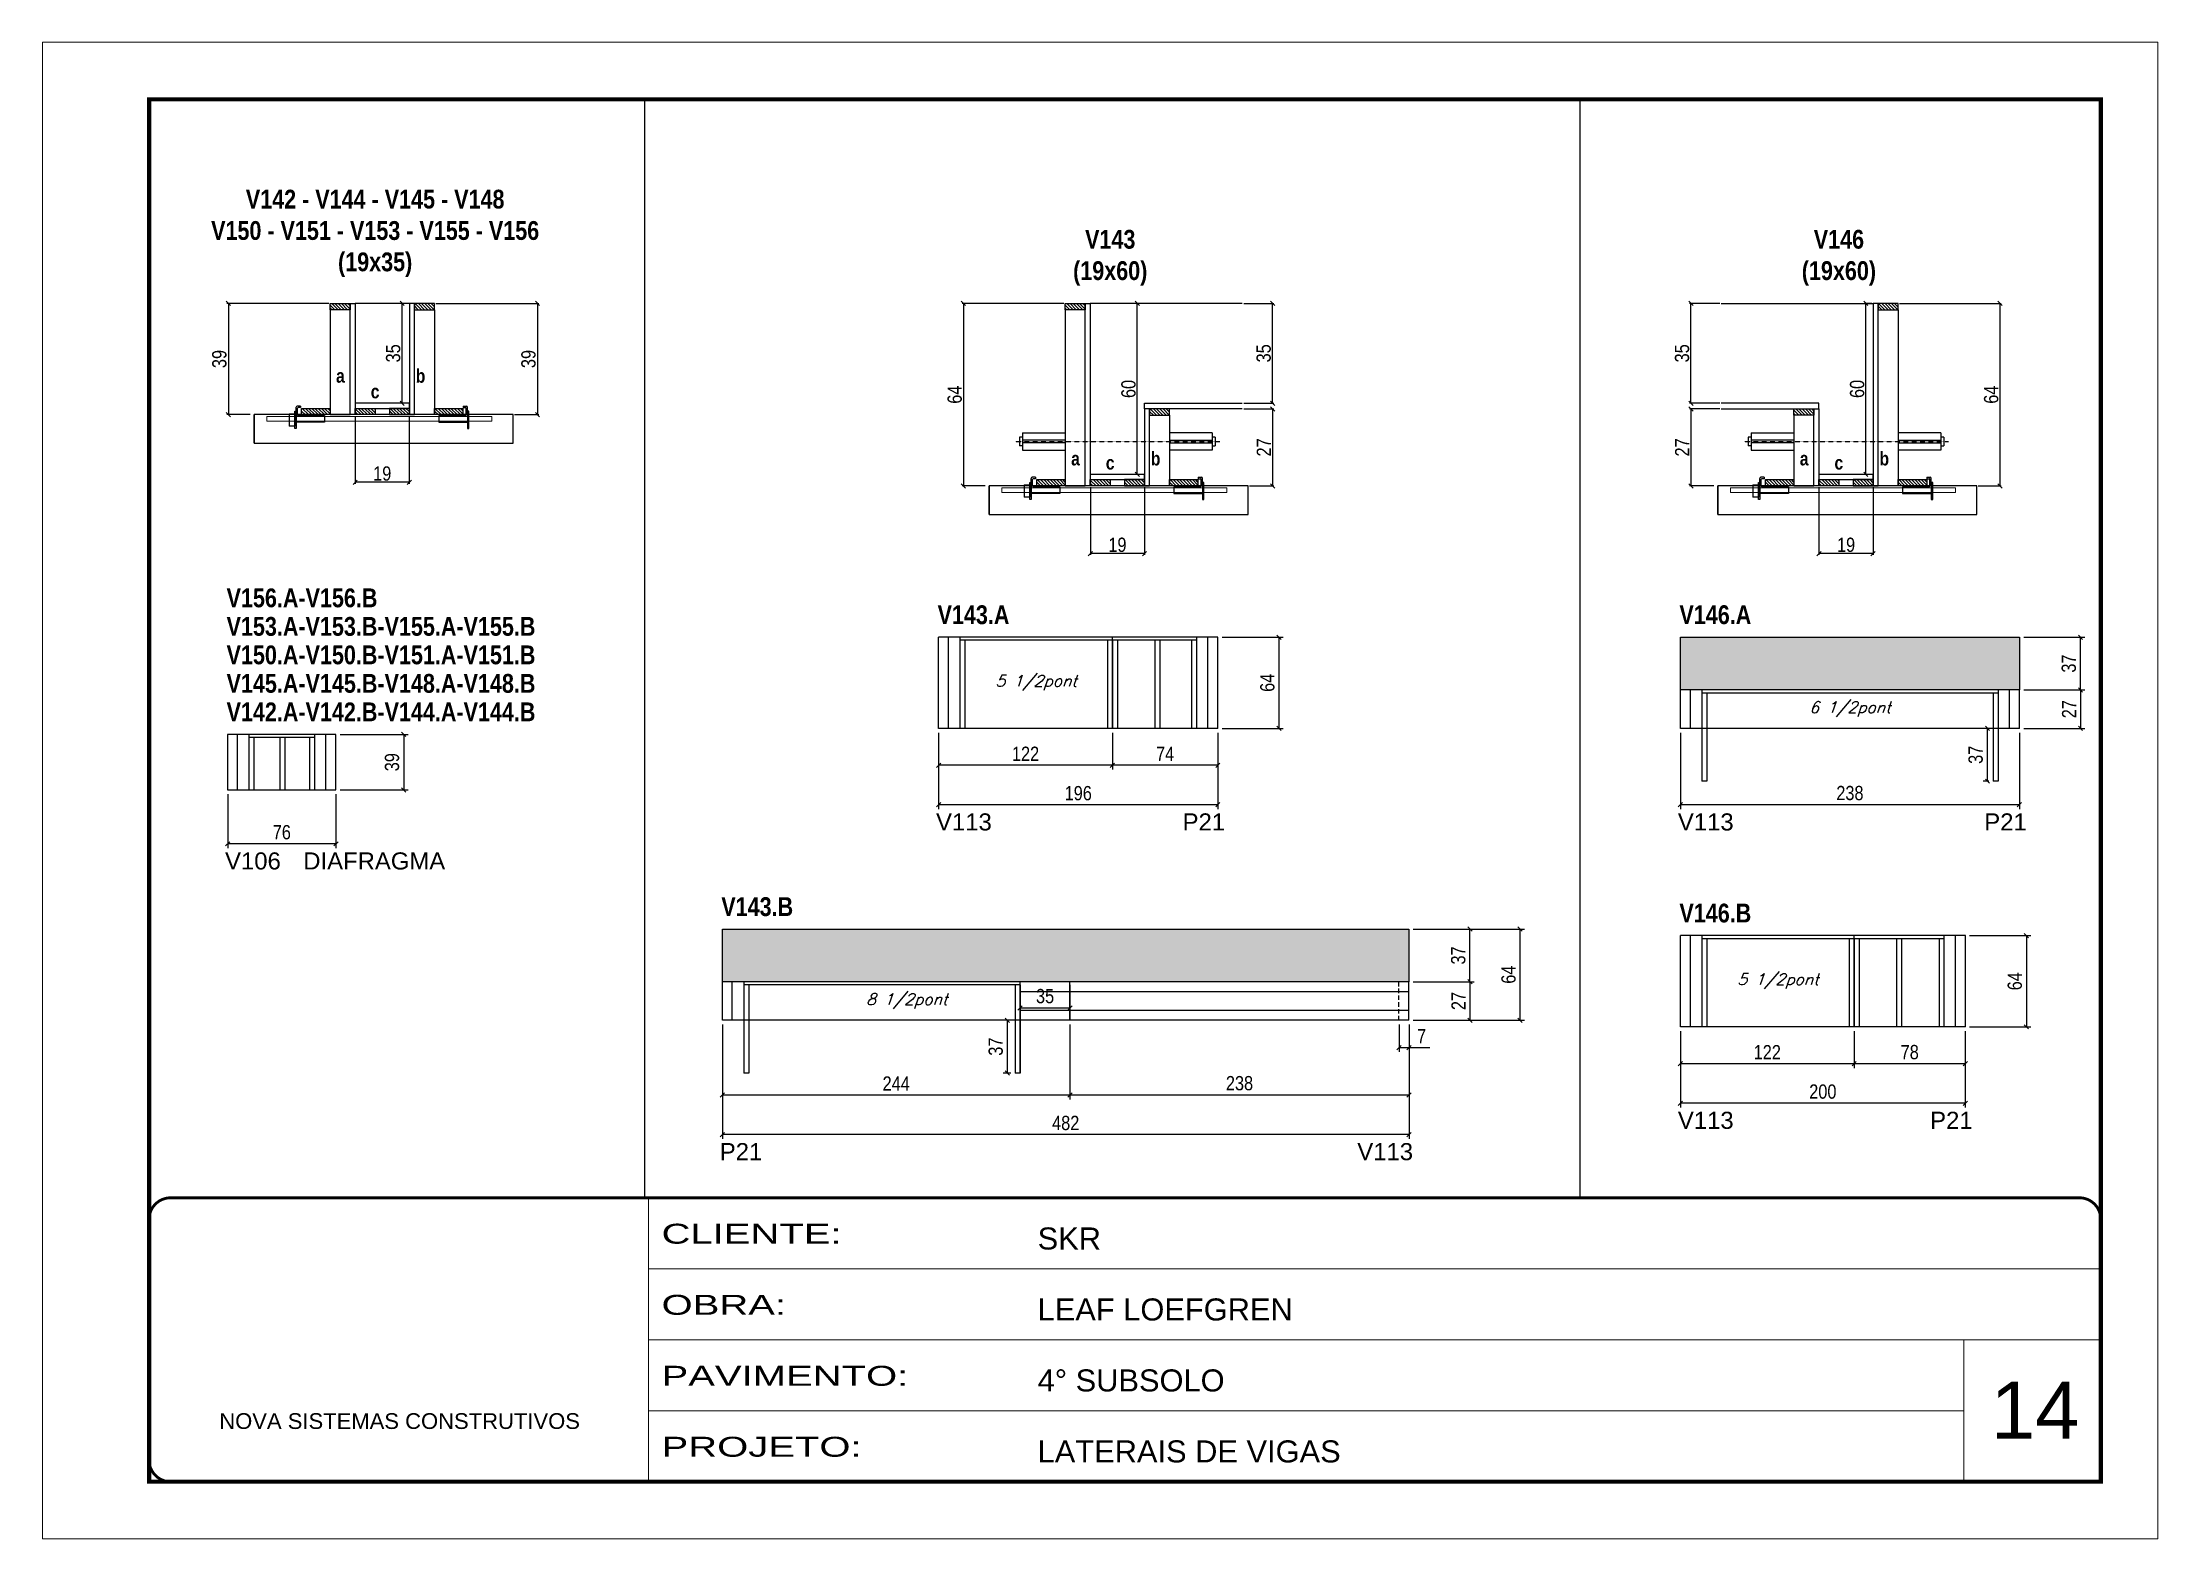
# Model space of a CAD drawing. Extents: x 3309 to 9590, y -2522 to 14608.
# Drawn here: x 4908 to 6393, y 10112 to 11162 of the extents above; entities that cross this region are included whole.
import ezdxf

# ---------------------------------------------------------------- set-up
doc = ezdxf.new("R2010")
doc.units = 0
for name, pattern in [('CONTINUO', [0]), ('DASHED', [0.75, 0.5, -0.25]), ('HIDDEN', [0.375, 0.25, -0.125]), ('HIDDEN2', [4.7625, 3.175, -1.5875])]:
    doc.linetypes.add(name, pattern=pattern)
for name, color, linetype in [('5', 5, 'Continuous'), ('barrote', 251, 'Continuous'), ('COTA', 241, 'Continuous'), ('detalhes', 4, 'Continuous'), ('NOMENCLATURA', 7, 'Continuous'), ('Painéis', 200, 'Continuous'), ('presilha', 1, 'Continuous'), ('SARR_2.2x10', 60, 'Continuous'), ('SARR_2.2x7', 40, 'Continuous'), ('SARR_3.5x7', 81, 'Continuous'), ('TENSOR', 3, 'Continuous'), ('texto', 7, 'Continuous')]:
    doc.layers.add(name, color=color, linetype=linetype)
for name, color, linetype, lineweight in [('CARIMBO', 255, 'Continuous', 9), ('CONCRETO', 251, 'Continuous', 25), ('Folhas', 255, 'Continuous', 9), ('SARRAFO DE PRESSAO', 251, 'DASHED', 9), ('SCO-___-LAJ', 2, 'Continuous', 0)]:
    doc.layers.add(name, color=color, linetype=linetype, lineweight=lineweight)
doc.styles.add('ARIAL', font='arial.ttf')
doc.styles.add('COTA TECNICA', font='techl___.ttf', dxfattribs={"height": 10})
doc.styles.add('COTA TECNICA 2X', font='techl___.ttf', dxfattribs={"height": 10})
doc.styles.add('Romans', font='romans.shx')
doc.styles.get("Standard").update_dxf_attribs({"font": 'arial.ttf'})
doc.styles.add('TECNICA', font='techb___.ttf', dxfattribs={"height": 10})
doc.styles.add('Tecnologia', font='')
doc.styles.get('Tecnologia').set_extended_font_data('Forgotten Futurist')
doc.dimstyles.new('PAINEL', dxfattribs={"dimtxt": 10, "dimasz": 3, "dimexe": 3, "dimexo": 3, "dimgap": 3, "dimtad": 1, "dimdec": 1, "dimzin": 12, "dimdsep": 46, "dimtxsty": 'COTA TECNICA', "dimblk1": 'OBLIQUE', "dimblk2": 'OBLIQUE', "dimsah": 1, "dimcen": 0.9, "dimclrd": 4, "dimclre": 4, "dimclrt": 240, "dimadec": 1, "dimazin": 3, "dimtfac": 1, "dimtdec": 1, "dimtmove": 0, "dimatfit": 3, "dimfxl": 1, "dimtolj": 1, "dimtzin": 12, "dimarcsym": 0})
doc.dimstyles.new('SECAO', dxfattribs={"dimscale": 0.333333, "dimtxt": 5, "dimasz": 9, "dimexe": 3, "dimexo": 3, "dimgap": 3, "dimtad": 1, "dimdec": 1, "dimlfac": 0.5, "dimzin": 12, "dimdsep": 46, "dimtxsty": 'COTA TECNICA 2X', "dimblk1": 'OBLIQUE', "dimblk2": 'OBLIQUE', "dimsah": 1, "dimcen": 0.9, "dimclrd": 4, "dimclre": 4, "dimclrt": 240, "dimadec": 1, "dimazin": 3, "dimtfac": 1, "dimtdec": 1, "dimtmove": 0, "dimatfit": 3, "dimfxl": 1, "dimtolj": 1, "dimtzin": 12, "dimarcsym": 0})
pattern_1 = [(135, (38363.0718, -112611.3136), (-1.122532015, -1.122532015), [])]
pattern_2 = [(135, (38879.1007, -112661.3136), (-1.122532015, -1.122532015), [])]
pattern_3 = [(135, (39390.6284, -112661.3136), (-1.122532015, -1.122532015), [])]

msp = doc.modelspace()

# ---------------------------------------------------------------- texts
at = {"layer": '5', "linetype": 'Continuous'}
for s, p in [('V113', (5535.28, 10609.08)), ('P21', (5708.37, 10609.08)), ('V113', (6056.05, 10609.08)), ('P21', (6271.14, 10609.08)), ('V106', (5036.16, 10581.71)), ('DIAFRAGMA', (5091.06, 10581.71)), ('V113', (6056.05, 10399.71)), ('P21', (6233.14, 10399.71)), ('P21', (5383.46, 10377.72)), ('V113', (5831, 10377.72))]:
    msp.add_text(s, height=12, rotation=0.00004, dxfattribs=at).set_placement(p)
at = {"layer": 'CARIMBO', "style": 'ARIAL'}
msp.add_text('14', height=40, dxfattribs=at).set_placement((6275.73, 10182.28))
at = {"layer": 'detalhes', "style": 'TECNICA'}
for s, p in [('a', (5114.06, 10923.29)), ('b', (5170.03, 10923.28)), ('c', (5138.43, 10912.33)), ('a', (5630.09, 10865.25)), ('b', (5686.06, 10865.24)), ('a', (6141.62, 10865.25)), ('b', (6197.59, 10865.24)), ('c', (5654.45, 10862.33)), ('c', (6165.98, 10862.33))]:
    msp.add_text(s, height=9.6, dxfattribs=at).set_placement(p)
at = {"layer": 'NOMENCLATURA', "style": 'TECNICA'}
for s, p in [('V156.A-V156.B', (5037.24, 10765.71)), ('V143.A', (5536.36, 10753.9)), ('V146.A', (6057.13, 10753.9)), ('V153.A-V153.B-V155.A-V155.B', (5037.24, 10745.71)), ('V150.A-V150.B-V151.A-V151.B', (5037.24, 10725.71)), ('V145.A-V145.B-V148.A-V148.B', (5037.24, 10705.71)), ('V142.A-V142.B-V144.A-V144.B', (5037.24, 10685.71)), ('V143.B', (5384.54, 10549.06)), ('V146.B', (6057.13, 10544.53))]:
    msp.add_text(s, height=13.2, dxfattribs=at).set_placement(p)
at = {"layer": 'NOMENCLATURA', "char_height": 13.2, "attachment_point": 2, "style": 'TECNICA'}
for s, insert in [('V142 - V144 - V145 - V148\\PV150 - V151 - V153 - V155 - V156\\P(19x35)', (5141.53, 11058.69)), ('V143\\P(19x60)', (5657.56, 11030.55)), ('V146\\P(19x60)', (6169.09, 11030.55))]:
    msp.add_mtext_dynamic_manual_height_columns(s, width=300.2766, gutter_width=1, heights=[0], dxfattribs=dict(at, insert=insert))
at = {"layer": 'texto', "color": 2, "char_height": 8, "attachment_point": 5, "style": 'Romans'}
for s, insert in [('{\\Q19;\\C256;5 1/2pont}', (5605.58, 10712.71)), ('{\\Q19;\\C256;6 1/2pont}', (6176.85, 10694.21)), ('{\\Q19;\\C256;5 1/2pont}', (6126.35, 10503.35)), ('{\\Q19;\\C256;8 1/2pont}', (5514.76, 10489.37))]:
    msp.add_mtext(s, dxfattribs=dict(at, insert=insert))

# ---------------------------------------------------------------- blocks, each defined once
blk = doc.blocks.new('9999999999')
at = {"color": 30, "linetype": 'CONTINUO'}
for p, q in [((98564.6, 34230.2), (98564.6, 34429.4)), ((98564.6, 34379.6), (99584, 34379.6)), ((98564.6, 34329.8), (99488, 34329.8)), ((99584, 34329.8), (99488, 34329.8)), ((99488, 34329.8), (99488, 34230.2)), ((98564.6, 34280), (99488, 34280))]:
    blk.add_line(p, q, dxfattribs=at)
at = {"color": 30, "linetype": 'CONTINUO', "const_width": 2}
blk.add_lwpolyline([(99584, 34230.2), (99584, 34414.4, 0.414214), (99569, 34429.4), (98229, 34429.4, 0.414214), (98214, 34414.4), (98214, 34245.2, 0.414214), (98229, 34230.2), (99584, 34230.2)], format="xyb", dxfattribs=at)
at = {"layer": 'Folhas'}
blk.add_lwpolyline([(98139, 34190.2), (99624, 34190.2), (99624, 35240.2), (98139, 35240.2)], close=True, dxfattribs=at)
at = {"layer": 'Folhas', "color": 30, "const_width": 3}
blk.add_lwpolyline([(98214, 34230.2), (99584, 34230.2), (99584, 35200.2), (98214, 35200.2)], close=True, dxfattribs=at)
at = {"color": 7, "linetype": 'Continuous', "ltscale": 5, "style": 'ARIAL'}
for s, height, p in [('SKR', 15.48, (98837.7, 34393.1)), ('LEAF LOEFGREN', 15.483, (98837.7, 34343.3)), ('4° SUBSOLO', 15.48, (98837.7, 34293.5)), ('NOVA SISTEMAS CONSTRUTIVOS', 11.059, (98263.2, 34267.2)), ('LATERAIS DE VIGAS', 15.483, (98837.7, 34243.7))]:
    blk.add_text(s, height=height, dxfattribs=at).set_placement(p)
at = {"layer": 'Folhas', "color": 7, "style": 'Tecnologia', "width": 1.5}
for s, p in [('CLIENTE:', (98573.7, 34397.2)), ('OBRA:', (98573.7, 34347.3)), ('PAVIMENTO:', (98573.7, 34297.5)), ('PROJETO:', (98573.7, 34247.7))]:
    blk.add_text(s, height=14, dxfattribs=at).set_placement(p)
blk = doc.blocks.new('_Oblique')
at = {"color": 0, "linetype": 'ByBlock', "lineweight": -2}
blk.add_line((-0.5, -0.5), (0.5, 0.5), dxfattribs=at)
blk = doc.blocks.new('*D444')
at = {"layer": 'COTA', "color": 4, "lineweight": -2, "transparency": 16777216}
for p, q in [((5127.5, 10899.9), (5127.5, 10852.4)), ((5165.5, 10899.9), (5165.5, 10852.4)), ((5165.5, 10853.4), (5127.5, 10853.4))]:
    blk.add_line(p, q, dxfattribs=at)
at = {"layer": 'Defpoints', "color": 0, "transparency": 16777216}
for p in [(5127.5, 10900.9), (5165.5, 10900.9), (5127.5, 10853.4)]:
    blk.add_point(p, dxfattribs=at)
at = {"layer": 'COTA', "color": 4, "lineweight": -2, "transparency": 16777216, "xscale": 3, "yscale": 3, "zscale": 3, "rotation": 180}
blk.add_blockref('_Oblique', (5127.5, 10853.4), dxfattribs=at)
at = {"layer": 'COTA', "color": 4, "lineweight": -2, "transparency": 16777216, "xscale": 3, "yscale": 3, "zscale": 3}
blk.add_blockref('_Oblique', (5165.5, 10853.4), dxfattribs=at)
at = {"layer": 'COTA', "color": 240, "transparency": 16777216, "insert": (5146.5, 10859.5), "char_height": 10, "attachment_point": 5, "style": 'COTA TECNICA 2X'}
blk.add_mtext('\\A1;19', dxfattribs=at)
blk = doc.blocks.new('PRESILHA METÁLICA 1')
at = {"layer": 'presilha'}
for p, q in [((0, 13), (6, 13)), ((0, 13), (0, 0)), ((6, 0), (0, 0)), ((6, 15.5), (7.5, 15.5)), ((6, -2.5), (6, 15.5)), ((6, 13), (6, 0)), ((7.5, 10.6), (7.5, 19.9)), ((7.5, 15.5), (7.5, -2.5)), ((37.5, 4.1), (7.5, 4.1)), ((12, 21), (8.6, 21)), ((9, 11.6), (9, 18.9)), ((12, 19.5), (9.6, 19.5)), ((37.5, 11), (9.6, 11)), ((12, 21), (12, 19.5)), ((37.5, 11), (37.5, 4.1)), ((7.5, -2.5), (6, -2.5))]:
    blk.add_line(p, q, dxfattribs=at)
for centre, radius, start, end in [((8.6, 19.9), 1.14, 90, 180), ((9.6, 18.9), 0.57, 90, 180), ((9.6, 11.6), 0.57, 180, 270)]:
    blk.add_arc(centre, radius, start, end, dxfattribs=at)
blk = doc.blocks.new('PRESILHA METÁLICA 2')
at = {"layer": 'presilha'}
for p, q in [((-5.2, 23.5), (-5.2, 22)), ((-5.2, 23.5), (-1.9, 23.5)), ((-0.8, 14.6), (-0.8, 22.4)), ((-30.8, 13.5), (-30.8, 6.6)), ((-30.8, 13.5), (-2.8, 13.5)), ((-30.8, 6.6), (-0.8, 6.6)), ((-5.2, 22), (-2.8, 22)), ((-2.2, 14.1), (-2.2, 21.4)), ((0.8, 18), (-0.8, 18)), ((-0.8, 18), (-0.8, 0)), ((-0.8, 0), (0.8, 0)), ((0.8, 0), (0.8, 18))]:
    blk.add_line(p, q, dxfattribs=at)
for centre, radius, start, end in [((-1.9, 22.4), 1.14, 0, 90), ((-2.8, 21.4), 0.57, 0, 90), ((-2.8, 14.1), 0.57, 270, 0)]:
    blk.add_arc(centre, radius, start, end, dxfattribs=at)
blk = doc.blocks.new('*D445')
at = {"layer": 'COTA', "color": 4, "lineweight": -2, "transparency": 16777216}
for p, q in [((5108.9, 10978.9), (5037.5, 10978.9)), ((5038.5, 10978.9), (5038.5, 10900.9)), ((5053.7, 10900.9), (5037.5, 10900.9))]:
    blk.add_line(p, q, dxfattribs=at)
at = {"layer": 'Defpoints', "color": 0, "transparency": 16777216}
for p in [(5109.9, 10978.9), (5038.5, 10900.9), (5054.7, 10900.9)]:
    blk.add_point(p, dxfattribs=at)
at = {"layer": 'COTA', "color": 4, "lineweight": -2, "transparency": 16777216, "xscale": 3, "yscale": 3, "zscale": 3}
for p, rotation in [((5038.5, 10978.9), 90), ((5038.5, 10900.9), 270)]:
    blk.add_blockref('_Oblique', p, dxfattribs=dict(at, rotation=rotation))
at = {"layer": 'COTA', "color": 240, "transparency": 16777216, "insert": (5032.2, 10939.9), "char_height": 10, "attachment_point": 5, "rotation": 90, "style": 'COTA TECNICA 2X'}
blk.add_mtext('\\A1;39', dxfattribs=at)
blk = doc.blocks.new('*D446')
at = {"layer": 'COTA', "color": 4, "lineweight": -2, "transparency": 16777216}
for p, q in [((5184.1, 10978.9), (5256.5, 10978.9)), ((5255.5, 10978.9), (5255.5, 10900.9)), ((5239.3, 10900.9), (5256.5, 10900.9))]:
    blk.add_line(p, q, dxfattribs=at)
at = {"layer": 'Defpoints', "color": 0, "transparency": 16777216}
for p in [(5183.1, 10978.9), (5238.3, 10900.9), (5255.5, 10900.9)]:
    blk.add_point(p, dxfattribs=at)
at = {"layer": 'COTA', "color": 4, "lineweight": -2, "transparency": 16777216, "xscale": 3, "yscale": 3, "zscale": 3}
for p, rotation in [((5255.5, 10978.9), 90), ((5255.5, 10900.9), 270)]:
    blk.add_blockref('_Oblique', p, dxfattribs=dict(at, rotation=rotation))
at = {"layer": 'COTA', "color": 240, "transparency": 16777216, "insert": (5249.2, 10939.9), "char_height": 10, "attachment_point": 5, "rotation": 90, "style": 'COTA TECNICA 2X'}
blk.add_mtext('\\A1;39', dxfattribs=at)
blk = doc.blocks.new('*D447')
at = {"layer": 'COTA', "color": 4, "lineweight": -2, "transparency": 16777216}
for p, q in [((5164.5, 10978.9), (5159.5, 10978.9)), ((5160.5, 10908.9), (5160.5, 10978.9)), ((5164.5, 10908.9), (5159.5, 10908.9))]:
    blk.add_line(p, q, dxfattribs=at)
at = {"layer": 'Defpoints', "color": 0, "transparency": 16777216}
for p in [(5160.5, 10978.9), (5165.5, 10978.9), (5165.5, 10908.9)]:
    blk.add_point(p, dxfattribs=at)
at = {"layer": 'COTA', "color": 4, "lineweight": -2, "transparency": 16777216, "xscale": 3, "yscale": 3, "zscale": 3}
for p, rotation in [((5160.5, 10978.9), 90), ((5160.5, 10908.9), 270)]:
    blk.add_blockref('_Oblique', p, dxfattribs=dict(at, rotation=rotation))
at = {"layer": 'COTA', "color": 240, "transparency": 16777216, "insert": (5154.2, 10943.9), "char_height": 10, "attachment_point": 5, "rotation": 90, "style": 'COTA TECNICA 2X'}
blk.add_mtext('\\A1;35', dxfattribs=at)
blk = doc.blocks.new('*D448')
at = {"layer": 'COTA', "color": 4, "linetype": 'ByBlock', "lineweight": -2, "transparency": 16777216}
for p, q in [((5038, 10634.5), (5038, 10596.7)), ((5114, 10634.5), (5114, 10596.7)), ((5114, 10599.7), (5038, 10599.7))]:
    blk.add_line(p, q, dxfattribs=at)
at = {"layer": 'Defpoints', "color": 0, "linetype": 'ByBlock', "transparency": 16777216}
for p in [(5038, 10637.5), (5114, 10637.5), (5038, 10599.7)]:
    blk.add_point(p, dxfattribs=at)
at = {"layer": 'COTA', "color": 4, "linetype": 'ByBlock', "lineweight": -2, "transparency": 16777216, "xscale": 3, "yscale": 3, "zscale": 3, "rotation": 180}
blk.add_blockref('_Oblique', (5038, 10599.7), dxfattribs=at)
at = {"layer": 'COTA', "color": 4, "linetype": 'ByBlock', "lineweight": -2, "transparency": 16777216, "xscale": 3, "yscale": 3, "zscale": 3}
blk.add_blockref('_Oblique', (5114, 10599.7), dxfattribs=at)
at = {"layer": 'COTA', "color": 240, "linetype": 'ByBlock', "transparency": 16777216, "insert": (5076, 10607.8), "char_height": 10, "attachment_point": 5, "style": 'COTA TECNICA'}
blk.add_mtext('\\A1;76', dxfattribs=at)
blk = doc.blocks.new('*D449')
at = {"layer": 'COTA', "color": 4, "lineweight": -2, "transparency": 16777216}
for p, q in [((5117, 10676.5), (5164.6, 10676.5)), ((5161.6, 10676.5), (5161.6, 10637.5)), ((5117, 10637.5), (5164.6, 10637.5))]:
    blk.add_line(p, q, dxfattribs=at)
at = {"layer": 'Defpoints', "color": 0, "transparency": 16777216}
for p in [(5114, 10676.5), (5114, 10637.5), (5161.6, 10637.5)]:
    blk.add_point(p, dxfattribs=at)
at = {"layer": 'COTA', "color": 4, "lineweight": -2, "transparency": 16777216, "xscale": 3, "yscale": 3, "zscale": 3}
for p, rotation in [((5161.6, 10676.5), 90), ((5161.6, 10637.5), 270)]:
    blk.add_blockref('_Oblique', p, dxfattribs=dict(at, rotation=rotation))
at = {"layer": 'COTA', "color": 240, "transparency": 16777216, "insert": (5153.4, 10657), "char_height": 10, "attachment_point": 5, "rotation": 90, "style": 'COTA TECNICA'}
blk.add_mtext('\\A1;39', dxfattribs=at)
blk = doc.blocks.new('*D452')
at = {"layer": 'COTA', "color": 4, "lineweight": -2, "transparency": 16777216}
for p, q in [((5643.6, 10849.9), (5643.6, 10802.4)), ((5681.6, 10849.9), (5681.6, 10802.4)), ((5681.6, 10803.4), (5643.6, 10803.4))]:
    blk.add_line(p, q, dxfattribs=at)
at = {"layer": 'Defpoints', "color": 0, "transparency": 16777216}
for p in [(5643.6, 10850.9), (5681.6, 10850.9), (5643.6, 10803.4)]:
    blk.add_point(p, dxfattribs=at)
at = {"layer": 'COTA', "color": 4, "lineweight": -2, "transparency": 16777216, "xscale": 3, "yscale": 3, "zscale": 3, "rotation": 180}
blk.add_blockref('_Oblique', (5643.6, 10803.4), dxfattribs=at)
at = {"layer": 'COTA', "color": 4, "lineweight": -2, "transparency": 16777216, "xscale": 3, "yscale": 3, "zscale": 3}
blk.add_blockref('_Oblique', (5681.6, 10803.4), dxfattribs=at)
at = {"layer": 'COTA', "color": 240, "transparency": 16777216, "insert": (5662.6, 10809.5), "char_height": 10, "attachment_point": 5, "style": 'COTA TECNICA 2X'}
blk.add_mtext('\\A1;19', dxfattribs=at)
blk = doc.blocks.new('*D453')
at = {"layer": 'COTA', "color": 4, "lineweight": -2, "transparency": 16777216}
for p, q in [((5625, 10978.9), (5553.5, 10978.9)), ((5554.5, 10978.9), (5554.5, 10850.9)), ((5569.7, 10850.9), (5553.5, 10850.9))]:
    blk.add_line(p, q, dxfattribs=at)
at = {"layer": 'Defpoints', "color": 0, "transparency": 16777216}
for p in [(5626, 10978.9), (5554.5, 10850.9), (5570.7, 10850.9)]:
    blk.add_point(p, dxfattribs=at)
at = {"layer": 'COTA', "color": 4, "lineweight": -2, "transparency": 16777216, "xscale": 3, "yscale": 3, "zscale": 3}
for p, rotation in [((5554.5, 10978.9), 90), ((5554.5, 10850.9), 270)]:
    blk.add_blockref('_Oblique', p, dxfattribs=dict(at, rotation=rotation))
at = {"layer": 'COTA', "color": 240, "transparency": 16777216, "insert": (5548.4, 10914.9), "char_height": 10, "attachment_point": 5, "rotation": 90, "style": 'COTA TECNICA 2X'}
blk.add_mtext('\\A1;64', dxfattribs=at)
blk = doc.blocks.new('*D454')
at = {"layer": 'COTA', "color": 4, "lineweight": -2, "transparency": 16777216}
for p, q in [((5751.3, 10904.9), (5772.5, 10904.9)), ((5771.5, 10904.9), (5771.5, 10850.9)), ((5755.4, 10850.9), (5772.5, 10850.9))]:
    blk.add_line(p, q, dxfattribs=at)
at = {"layer": 'Defpoints', "color": 0, "transparency": 16777216}
for p in [(5750.3, 10904.9), (5754.4, 10850.9), (5771.5, 10850.9)]:
    blk.add_point(p, dxfattribs=at)
at = {"layer": 'COTA', "color": 4, "lineweight": -2, "transparency": 16777216, "xscale": 3, "yscale": 3, "zscale": 3}
for p, rotation in [((5771.5, 10904.9), 90), ((5771.5, 10850.9), 270)]:
    blk.add_blockref('_Oblique', p, dxfattribs=dict(at, rotation=rotation))
at = {"layer": 'COTA', "color": 240, "transparency": 16777216, "insert": (5765.4, 10877.9), "char_height": 10, "attachment_point": 5, "rotation": 90, "style": 'COTA TECNICA 2X'}
blk.add_mtext('\\A1;27', dxfattribs=at)
blk = doc.blocks.new('*D450')
at = {"layer": 'COTA', "color": 4, "lineweight": -2, "transparency": 16777216}
for p, q in [((5680.6, 10978.9), (5675.5, 10978.9)), ((5676.5, 10858.9), (5676.5, 10978.9)), ((5680.6, 10858.9), (5675.5, 10858.9))]:
    blk.add_line(p, q, dxfattribs=at)
at = {"layer": 'Defpoints', "color": 0, "transparency": 16777216}
for p in [(5676.5, 10978.9), (5681.6, 10978.9), (5681.6, 10858.9)]:
    blk.add_point(p, dxfattribs=at)
at = {"layer": 'COTA', "color": 4, "lineweight": -2, "transparency": 16777216, "xscale": 3, "yscale": 3, "zscale": 3}
for p, rotation in [((5676.5, 10978.9), 90), ((5676.5, 10858.9), 270)]:
    blk.add_blockref('_Oblique', p, dxfattribs=dict(at, rotation=rotation))
at = {"layer": 'COTA', "color": 240, "transparency": 16777216, "insert": (5670.4, 10918.9), "char_height": 10, "attachment_point": 5, "rotation": 90, "style": 'COTA TECNICA 2X'}
blk.add_mtext('\\A1;60', dxfattribs=at)
blk = doc.blocks.new('*D451')
at = {"layer": 'COTA', "color": 4, "lineweight": -2, "transparency": 16777216}
for p, q in [((5751.3, 10978.9), (5772.5, 10978.9)), ((5771.5, 10908.9), (5771.5, 10978.9)), ((5751.3, 10908.9), (5772.5, 10908.9))]:
    blk.add_line(p, q, dxfattribs=at)
at = {"layer": 'Defpoints', "color": 0, "transparency": 16777216}
for p in [(5750.3, 10978.9), (5771.5, 10978.9), (5750.3, 10908.9)]:
    blk.add_point(p, dxfattribs=at)
at = {"layer": 'COTA', "color": 4, "lineweight": -2, "transparency": 16777216, "xscale": 3, "yscale": 3, "zscale": 3}
for p, rotation in [((5771.5, 10978.9), 90), ((5771.5, 10908.9), 270)]:
    blk.add_blockref('_Oblique', p, dxfattribs=dict(at, rotation=rotation))
at = {"layer": 'COTA', "color": 240, "transparency": 16777216, "insert": (5765.3, 10943.9), "char_height": 10, "attachment_point": 5, "rotation": 90, "style": 'COTA TECNICA 2X'}
blk.add_mtext('\\A1;35', dxfattribs=at)
blk = doc.blocks.new('*D455')
at = {"layer": 'COTA', "color": 4, "linetype": 'ByBlock', "lineweight": -2, "transparency": 16777216}
for p, q in [((5659.1, 10677.7), (5659.1, 10651.8)), ((5733.1, 10677.7), (5733.1, 10651.8)), ((5733.1, 10654.8), (5659.1, 10654.8))]:
    blk.add_line(p, q, dxfattribs=at)
at = {"layer": 'Defpoints', "color": 0, "linetype": 'ByBlock', "transparency": 16777216}
for p in [(5659.1, 10680.7), (5733.1, 10680.7), (5659.1, 10654.8)]:
    blk.add_point(p, dxfattribs=at)
at = {"layer": 'COTA', "color": 4, "linetype": 'ByBlock', "lineweight": -2, "transparency": 16777216, "xscale": 3, "yscale": 3, "zscale": 3, "rotation": 180}
blk.add_blockref('_Oblique', (5659.1, 10654.8), dxfattribs=at)
at = {"layer": 'COTA', "color": 4, "linetype": 'ByBlock', "lineweight": -2, "transparency": 16777216, "xscale": 3, "yscale": 3, "zscale": 3}
blk.add_blockref('_Oblique', (5733.1, 10654.8), dxfattribs=at)
at = {"layer": 'COTA', "color": 240, "linetype": 'ByBlock', "transparency": 16777216, "insert": (5696.1, 10662.9), "char_height": 10, "attachment_point": 5, "style": 'COTA TECNICA'}
blk.add_mtext('\\A1;74', dxfattribs=at)
blk = doc.blocks.new('*D456')
at = {"layer": 'COTA', "color": 4, "linetype": 'ByBlock', "lineweight": -2, "transparency": 16777216}
for p, q in [((5537.1, 10677.7), (5537.1, 10651.8)), ((5659.1, 10677.7), (5659.1, 10651.8)), ((5659.1, 10654.8), (5537.1, 10654.8))]:
    blk.add_line(p, q, dxfattribs=at)
at = {"layer": 'Defpoints', "color": 0, "linetype": 'ByBlock', "transparency": 16777216}
for p in [(5537.1, 10680.7), (5659.1, 10680.7), (5537.1, 10654.8)]:
    blk.add_point(p, dxfattribs=at)
at = {"layer": 'COTA', "color": 4, "linetype": 'ByBlock', "lineweight": -2, "transparency": 16777216, "xscale": 3, "yscale": 3, "zscale": 3, "rotation": 180}
blk.add_blockref('_Oblique', (5537.1, 10654.8), dxfattribs=at)
at = {"layer": 'COTA', "color": 4, "linetype": 'ByBlock', "lineweight": -2, "transparency": 16777216, "xscale": 3, "yscale": 3, "zscale": 3}
blk.add_blockref('_Oblique', (5659.1, 10654.8), dxfattribs=at)
at = {"layer": 'COTA', "color": 240, "linetype": 'ByBlock', "transparency": 16777216, "insert": (5598.1, 10662.9), "char_height": 10, "attachment_point": 5, "style": 'COTA TECNICA'}
blk.add_mtext('\\A1;122', dxfattribs=at)
blk = doc.blocks.new('*D457')
at = {"layer": 'COTA', "color": 4, "linetype": 'ByBlock', "lineweight": -2, "transparency": 16777216}
for p, q in [((5537.1, 10677.7), (5537.1, 10624.1)), ((5733.1, 10677.7), (5733.1, 10624.1)), ((5733.1, 10627.1), (5537.1, 10627.1))]:
    blk.add_line(p, q, dxfattribs=at)
at = {"layer": 'Defpoints', "color": 0, "linetype": 'ByBlock', "transparency": 16777216}
for p in [(5537.1, 10680.7), (5733.1, 10680.7), (5537.1, 10627.1)]:
    blk.add_point(p, dxfattribs=at)
at = {"layer": 'COTA', "color": 4, "linetype": 'ByBlock', "lineweight": -2, "transparency": 16777216, "xscale": 3, "yscale": 3, "zscale": 3, "rotation": 180}
blk.add_blockref('_Oblique', (5537.1, 10627.1), dxfattribs=at)
at = {"layer": 'COTA', "color": 4, "linetype": 'ByBlock', "lineweight": -2, "transparency": 16777216, "xscale": 3, "yscale": 3, "zscale": 3}
blk.add_blockref('_Oblique', (5733.1, 10627.1), dxfattribs=at)
at = {"layer": 'COTA', "color": 240, "linetype": 'ByBlock', "transparency": 16777216, "insert": (5635.1, 10635.2), "char_height": 10, "attachment_point": 5, "style": 'COTA TECNICA'}
blk.add_mtext('\\A1;196', dxfattribs=at)
blk = doc.blocks.new('*D458')
at = {"layer": 'COTA', "color": 4, "lineweight": -2, "transparency": 16777216}
for p, q in [((5736.1, 10744.7), (5779, 10744.7)), ((5776, 10744.7), (5776, 10680.7)), ((5736.1, 10680.7), (5779, 10680.7))]:
    blk.add_line(p, q, dxfattribs=at)
at = {"layer": 'Defpoints', "color": 0, "transparency": 16777216}
for p in [(5733.1, 10744.7), (5733.1, 10680.7), (5776, 10680.7)]:
    blk.add_point(p, dxfattribs=at)
at = {"layer": 'COTA', "color": 4, "lineweight": -2, "transparency": 16777216, "xscale": 3, "yscale": 3, "zscale": 3}
for p, rotation in [((5776, 10744.7), 90), ((5776, 10680.7), 270)]:
    blk.add_blockref('_Oblique', p, dxfattribs=dict(at, rotation=rotation))
at = {"layer": 'COTA', "color": 240, "transparency": 16777216, "insert": (5767.9, 10712.7), "char_height": 10, "attachment_point": 5, "rotation": 90, "style": 'COTA TECNICA'}
blk.add_mtext('\\A1;64', dxfattribs=at)
blk = doc.blocks.new('*D459')
at = {"layer": 'COTA', "color": 4, "linetype": 'ByBlock', "lineweight": -2, "transparency": 16777216}
for p, q in [((5629.3, 10472.9), (5629.3, 10420.4)), ((5867.3, 10472.9), (5867.3, 10420.4)), ((5867.3, 10423.4), (5629.3, 10423.4))]:
    blk.add_line(p, q, dxfattribs=at)
at = {"layer": 'Defpoints', "color": 0, "linetype": 'ByBlock', "transparency": 16777216}
for p in [(5629.3, 10475.9), (5867.3, 10475.9), (5629.3, 10423.4)]:
    blk.add_point(p, dxfattribs=at)
at = {"layer": 'COTA', "color": 4, "linetype": 'ByBlock', "lineweight": -2, "transparency": 16777216, "xscale": 3, "yscale": 3, "zscale": 3, "rotation": 180}
blk.add_blockref('_Oblique', (5629.3, 10423.4), dxfattribs=at)
at = {"layer": 'COTA', "color": 4, "linetype": 'ByBlock', "lineweight": -2, "transparency": 16777216, "xscale": 3, "yscale": 3, "zscale": 3}
blk.add_blockref('_Oblique', (5867.3, 10423.4), dxfattribs=at)
at = {"layer": 'COTA', "color": 240, "linetype": 'ByBlock', "transparency": 16777216, "insert": (5748.3, 10431.7), "char_height": 10, "attachment_point": 5, "style": 'COTA TECNICA'}
blk.add_mtext('\\A1;238', dxfattribs=at)
blk = doc.blocks.new('*D460')
at = {"layer": 'COTA', "color": 4, "linetype": 'ByBlock', "lineweight": -2, "transparency": 16777216}
for p, q in [((5385.3, 10472.9), (5385.3, 10420.4)), ((5629.3, 10472.9), (5629.3, 10420.4)), ((5629.3, 10423.4), (5385.3, 10423.4))]:
    blk.add_line(p, q, dxfattribs=at)
at = {"layer": 'Defpoints', "color": 0, "linetype": 'ByBlock', "transparency": 16777216}
for p in [(5385.3, 10475.9), (5629.3, 10475.9), (5385.3, 10423.4)]:
    blk.add_point(p, dxfattribs=at)
at = {"layer": 'COTA', "color": 4, "linetype": 'ByBlock', "lineweight": -2, "transparency": 16777216, "xscale": 3, "yscale": 3, "zscale": 3, "rotation": 180}
blk.add_blockref('_Oblique', (5385.3, 10423.4), dxfattribs=at)
at = {"layer": 'COTA', "color": 4, "linetype": 'ByBlock', "lineweight": -2, "transparency": 16777216, "xscale": 3, "yscale": 3, "zscale": 3}
blk.add_blockref('_Oblique', (5629.3, 10423.4), dxfattribs=at)
at = {"layer": 'COTA', "color": 240, "linetype": 'ByBlock', "transparency": 16777216, "insert": (5507.3, 10431.5), "char_height": 10, "attachment_point": 5, "style": 'COTA TECNICA'}
blk.add_mtext('\\A1;244', dxfattribs=at)
blk = doc.blocks.new('*D461')
at = {"layer": 'COTA', "color": 4, "linetype": 'ByBlock', "lineweight": -2, "transparency": 16777216}
for p, q in [((5385.3, 10472.9), (5385.3, 10392.7)), ((5867.3, 10472.9), (5867.3, 10392.7)), ((5867.3, 10395.7), (5385.3, 10395.7))]:
    blk.add_line(p, q, dxfattribs=at)
at = {"layer": 'Defpoints', "color": 0, "linetype": 'ByBlock', "transparency": 16777216}
for p in [(5385.3, 10475.9), (5867.3, 10475.9), (5385.3, 10395.7)]:
    blk.add_point(p, dxfattribs=at)
at = {"layer": 'COTA', "color": 4, "linetype": 'ByBlock', "lineweight": -2, "transparency": 16777216, "xscale": 3, "yscale": 3, "zscale": 3, "rotation": 180}
blk.add_blockref('_Oblique', (5385.3, 10395.7), dxfattribs=at)
at = {"layer": 'COTA', "color": 4, "linetype": 'ByBlock', "lineweight": -2, "transparency": 16777216, "xscale": 3, "yscale": 3, "zscale": 3}
blk.add_blockref('_Oblique', (5867.3, 10395.7), dxfattribs=at)
at = {"layer": 'COTA', "color": 240, "linetype": 'ByBlock', "transparency": 16777216, "insert": (5626.3, 10403.8), "char_height": 10, "attachment_point": 5, "style": 'COTA TECNICA'}
blk.add_mtext('\\A1;482', dxfattribs=at)
blk = doc.blocks.new('*D462')
at = {"layer": 'COTA', "color": 4, "lineweight": -2, "transparency": 16777216}
for p, q in [((5870.3, 10502.9), (5913.1, 10502.9)), ((5910.1, 10502.9), (5910.1, 10475.9)), ((5870.3, 10475.9), (5913.1, 10475.9))]:
    blk.add_line(p, q, dxfattribs=at)
at = {"layer": 'Defpoints', "color": 0, "transparency": 16777216}
for p in [(5867.3, 10502.9), (5867.3, 10475.9), (5910.1, 10475.9)]:
    blk.add_point(p, dxfattribs=at)
at = {"layer": 'COTA', "color": 4, "lineweight": -2, "transparency": 16777216, "xscale": 3, "yscale": 3, "zscale": 3}
for p, rotation in [((5910.1, 10502.9), 90), ((5910.1, 10475.9), 270)]:
    blk.add_blockref('_Oblique', p, dxfattribs=dict(at, rotation=rotation))
at = {"layer": 'COTA', "color": 240, "transparency": 16777216, "insert": (5902.1, 10489.4), "char_height": 10, "attachment_point": 5, "rotation": 90, "style": 'COTA TECNICA'}
blk.add_mtext('\\A1;27', dxfattribs=at)
blk = doc.blocks.new('*D463')
at = {"layer": 'COTA', "color": 4, "lineweight": -2, "transparency": 16777216}
for p, q in [((5860.3, 10472.9), (5860.3, 10453.7)), ((5867.3, 10472.9), (5867.3, 10453.7)), ((5860.3, 10456.7), (5867.3, 10456.7)), ((5867.3, 10456.7), (5882, 10456.7))]:
    blk.add_line(p, q, dxfattribs=at)
at = {"layer": 'Defpoints', "color": 0, "transparency": 16777216}
for p in [(5860.3, 10475.9), (5867.3, 10475.9), (5867.3, 10456.7)]:
    blk.add_point(p, dxfattribs=at)
at = {"layer": 'COTA', "color": 4, "lineweight": -2, "transparency": 16777216, "xscale": 3, "yscale": 3, "zscale": 3, "rotation": 180}
blk.add_blockref('_Oblique', (5860.3, 10456.7), dxfattribs=at)
at = {"layer": 'COTA', "color": 4, "lineweight": -2, "transparency": 16777216, "xscale": 3, "yscale": 3, "zscale": 3}
blk.add_blockref('_Oblique', (5867.3, 10456.7), dxfattribs=at)
at = {"layer": 'COTA', "color": 240, "transparency": 16777216, "insert": (5876.1, 10464.7), "char_height": 10, "attachment_point": 5, "style": 'COTA TECNICA'}
blk.add_mtext('\\A1;7', dxfattribs=at)
blk = doc.blocks.new('*D464')
at = {"layer": 'COTA', "color": 4, "lineweight": -2, "transparency": 16777216}
for p, q in [((5594.3, 10484.6), (5629.3, 10484.6)), ((5629.3, 10486.4), (5629.3, 10481.6))]:
    blk.add_line(p, q, dxfattribs=at)
at = {"layer": 'Defpoints', "color": 0, "transparency": 16777216}
for p in [(5594.3, 10484.6), (5629.3, 10489.4), (5629.3, 10484.6)]:
    blk.add_point(p, dxfattribs=at)
at = {"layer": 'COTA', "color": 4, "lineweight": -2, "transparency": 16777216, "xscale": 3, "yscale": 3, "zscale": 3, "rotation": 180}
blk.add_blockref('_Oblique', (5594.3, 10484.6), dxfattribs=at)
at = {"layer": 'COTA', "color": 4, "lineweight": -2, "transparency": 16777216, "xscale": 3, "yscale": 3, "zscale": 3}
blk.add_blockref('_Oblique', (5629.3, 10484.6), dxfattribs=at)
at = {"layer": 'COTA', "color": 240, "transparency": 16777216, "insert": (5611.8, 10492.8), "char_height": 10, "attachment_point": 5, "style": 'COTA TECNICA'}
blk.add_mtext('\\A1;35', dxfattribs=at)
blk = doc.blocks.new('*D465')
at = {"layer": 'COTA', "color": 4, "lineweight": -2, "transparency": 16777216}
for p, q in [((5870.3, 10539.9), (5913.1, 10539.9)), ((5910.1, 10502.9), (5910.1, 10539.9)), ((5870.3, 10502.9), (5913.1, 10502.9))]:
    blk.add_line(p, q, dxfattribs=at)
at = {"layer": 'Defpoints', "color": 0, "transparency": 16777216}
for p in [(5867.3, 10539.9), (5910.1, 10539.9), (5867.3, 10502.9)]:
    blk.add_point(p, dxfattribs=at)
at = {"layer": 'COTA', "color": 4, "lineweight": -2, "transparency": 16777216, "xscale": 3, "yscale": 3, "zscale": 3}
for p, rotation in [((5910.1, 10539.9), 90), ((5910.1, 10502.9), 270)]:
    blk.add_blockref('_Oblique', p, dxfattribs=dict(at, rotation=rotation))
at = {"layer": 'COTA', "color": 240, "transparency": 16777216, "insert": (5901.9, 10521.4), "char_height": 10, "attachment_point": 5, "rotation": 90, "style": 'COTA TECNICA'}
blk.add_mtext('\\A1;37', dxfattribs=at)
blk = doc.blocks.new('*D466')
at = {"layer": 'COTA', "color": 4, "lineweight": -2, "transparency": 16777216}
for p, q in [((5870.3, 10539.9), (5948.3, 10539.9)), ((5945.3, 10475.9), (5945.3, 10539.9)), ((5870.3, 10475.9), (5948.3, 10475.9))]:
    blk.add_line(p, q, dxfattribs=at)
at = {"layer": 'Defpoints', "color": 0, "transparency": 16777216}
for p in [(5867.3, 10539.9), (5945.3, 10539.9), (5867.3, 10475.9)]:
    blk.add_point(p, dxfattribs=at)
at = {"layer": 'COTA', "color": 4, "lineweight": -2, "transparency": 16777216, "xscale": 3, "yscale": 3, "zscale": 3}
for p, rotation in [((5945.3, 10539.9), 90), ((5945.3, 10475.9), 270)]:
    blk.add_blockref('_Oblique', p, dxfattribs=dict(at, rotation=rotation))
at = {"layer": 'COTA', "color": 240, "transparency": 16777216, "insert": (5937.2, 10507.9), "char_height": 10, "attachment_point": 5, "rotation": 90, "style": 'COTA TECNICA'}
blk.add_mtext('\\A1;64', dxfattribs=at)
blk = doc.blocks.new('*D467')
at = {"layer": 'COTA', "color": 4, "lineweight": -2, "transparency": 16777216}
for p, q in [((6155.1, 10849.9), (6155.1, 10802.4)), ((6193.1, 10849.9), (6193.1, 10802.4)), ((6193.1, 10803.4), (6155.1, 10803.4))]:
    blk.add_line(p, q, dxfattribs=at)
at = {"layer": 'Defpoints', "color": 0, "transparency": 16777216}
for p in [(6155.1, 10850.9), (6193.1, 10850.9), (6155.1, 10803.4)]:
    blk.add_point(p, dxfattribs=at)
at = {"layer": 'COTA', "color": 4, "lineweight": -2, "transparency": 16777216, "xscale": 3, "yscale": 3, "zscale": 3, "rotation": 180}
blk.add_blockref('_Oblique', (6155.1, 10803.4), dxfattribs=at)
at = {"layer": 'COTA', "color": 4, "lineweight": -2, "transparency": 16777216, "xscale": 3, "yscale": 3, "zscale": 3}
blk.add_blockref('_Oblique', (6193.1, 10803.4), dxfattribs=at)
at = {"layer": 'COTA', "color": 240, "transparency": 16777216, "insert": (6174.1, 10809.5), "char_height": 10, "attachment_point": 5, "style": 'COTA TECNICA 2X'}
blk.add_mtext('\\A1;19', dxfattribs=at)
blk = doc.blocks.new('*D468')
at = {"layer": 'COTA', "color": 4, "lineweight": -2, "transparency": 16777216}
for p, q in [((6211.7, 10978.9), (6283.1, 10978.9)), ((6282.1, 10978.9), (6282.1, 10850.9)), ((6266.9, 10850.9), (6283.1, 10850.9))]:
    blk.add_line(p, q, dxfattribs=at)
at = {"layer": 'Defpoints', "color": 0, "transparency": 16777216}
for p in [(6210.7, 10978.9), (6265.9, 10850.9), (6282.1, 10850.9)]:
    blk.add_point(p, dxfattribs=at)
at = {"layer": 'COTA', "color": 4, "lineweight": -2, "transparency": 16777216, "xscale": 3, "yscale": 3, "zscale": 3}
for p, rotation in [((6282.1, 10978.9), 90), ((6282.1, 10850.9), 270)]:
    blk.add_blockref('_Oblique', p, dxfattribs=dict(at, rotation=rotation))
at = {"layer": 'COTA', "color": 240, "transparency": 16777216, "insert": (6276, 10914.9), "char_height": 10, "attachment_point": 5, "rotation": 90, "style": 'COTA TECNICA 2X'}
blk.add_mtext('\\A1;64', dxfattribs=at)
blk = doc.blocks.new('*D469')
at = {"layer": 'COTA', "color": 4, "lineweight": -2, "transparency": 16777216}
for p, q in [((6085.4, 10904.9), (6064.2, 10904.9)), ((6065.2, 10904.9), (6065.2, 10850.9)), ((6081.3, 10850.9), (6064.2, 10850.9))]:
    blk.add_line(p, q, dxfattribs=at)
at = {"layer": 'Defpoints', "color": 0, "transparency": 16777216}
for p in [(6086.4, 10904.9), (6065.2, 10850.9), (6082.3, 10850.9)]:
    blk.add_point(p, dxfattribs=at)
at = {"layer": 'COTA', "color": 4, "lineweight": -2, "transparency": 16777216, "xscale": 3, "yscale": 3, "zscale": 3}
for p, rotation in [((6065.2, 10904.9), 90), ((6065.2, 10850.9), 270)]:
    blk.add_blockref('_Oblique', p, dxfattribs=dict(at, rotation=rotation))
at = {"layer": 'COTA', "color": 240, "transparency": 16777216, "insert": (6059.1, 10877.9), "char_height": 10, "attachment_point": 5, "rotation": 90, "style": 'COTA TECNICA 2X'}
blk.add_mtext('\\A1;27', dxfattribs=at)
blk = doc.blocks.new('*D470')
at = {"layer": 'COTA', "color": 4, "lineweight": -2, "transparency": 16777216}
for p, q in [((6192.1, 10978.9), (6187, 10978.9)), ((6188, 10858.9), (6188, 10978.9)), ((6192.1, 10858.9), (6187, 10858.9))]:
    blk.add_line(p, q, dxfattribs=at)
at = {"layer": 'Defpoints', "color": 0, "transparency": 16777216}
for p in [(6188, 10978.9), (6193.1, 10978.9), (6193.1, 10858.9)]:
    blk.add_point(p, dxfattribs=at)
at = {"layer": 'COTA', "color": 4, "lineweight": -2, "transparency": 16777216, "xscale": 3, "yscale": 3, "zscale": 3}
for p, rotation in [((6188, 10978.9), 90), ((6188, 10858.9), 270)]:
    blk.add_blockref('_Oblique', p, dxfattribs=dict(at, rotation=rotation))
at = {"layer": 'COTA', "color": 240, "transparency": 16777216, "insert": (6181.9, 10918.9), "char_height": 10, "attachment_point": 5, "rotation": 90, "style": 'COTA TECNICA 2X'}
blk.add_mtext('\\A1;60', dxfattribs=at)
blk = doc.blocks.new('*D471')
at = {"layer": 'COTA', "color": 4, "lineweight": -2, "transparency": 16777216}
for p, q in [((6085.4, 10978.9), (6064.2, 10978.9)), ((6065.2, 10908.9), (6065.2, 10978.9)), ((6085.4, 10908.9), (6064.2, 10908.9))]:
    blk.add_line(p, q, dxfattribs=at)
at = {"layer": 'Defpoints', "color": 0, "transparency": 16777216}
for p in [(6065.2, 10978.9), (6086.4, 10978.9), (6086.4, 10908.9)]:
    blk.add_point(p, dxfattribs=at)
at = {"layer": 'COTA', "color": 4, "lineweight": -2, "transparency": 16777216, "xscale": 3, "yscale": 3, "zscale": 3}
for p, rotation in [((6065.2, 10978.9), 90), ((6065.2, 10908.9), 270)]:
    blk.add_blockref('_Oblique', p, dxfattribs=dict(at, rotation=rotation))
at = {"layer": 'COTA', "color": 240, "transparency": 16777216, "insert": (6059, 10943.9), "char_height": 10, "attachment_point": 5, "rotation": 90, "style": 'COTA TECNICA 2X'}
blk.add_mtext('\\A1;35', dxfattribs=at)
blk = doc.blocks.new('*D472')
at = {"layer": 'COTA', "color": 4, "linetype": 'ByBlock', "lineweight": -2, "transparency": 16777216}
for p, q in [((6057.8, 10677.7), (6057.8, 10624.1)), ((6295.8, 10677.7), (6295.8, 10624.1)), ((6295.8, 10627.1), (6057.8, 10627.1))]:
    blk.add_line(p, q, dxfattribs=at)
at = {"layer": 'Defpoints', "color": 0, "linetype": 'ByBlock', "transparency": 16777216}
for p in [(6057.8, 10680.7), (6295.8, 10680.7), (6057.8, 10627.1)]:
    blk.add_point(p, dxfattribs=at)
at = {"layer": 'COTA', "color": 4, "linetype": 'ByBlock', "lineweight": -2, "transparency": 16777216, "xscale": 3, "yscale": 3, "zscale": 3, "rotation": 180}
blk.add_blockref('_Oblique', (6057.8, 10627.1), dxfattribs=at)
at = {"layer": 'COTA', "color": 4, "linetype": 'ByBlock', "lineweight": -2, "transparency": 16777216, "xscale": 3, "yscale": 3, "zscale": 3}
blk.add_blockref('_Oblique', (6295.8, 10627.1), dxfattribs=at)
at = {"layer": 'COTA', "color": 240, "linetype": 'ByBlock', "transparency": 16777216, "insert": (6176.8, 10635.3), "char_height": 10, "attachment_point": 5, "style": 'COTA TECNICA'}
blk.add_mtext('\\A1;238', dxfattribs=at)
blk = doc.blocks.new('*D473')
at = {"layer": 'COTA', "color": 4, "lineweight": -2, "transparency": 16777216}
for p, q in [((6298.8, 10707.7), (6341.7, 10707.7)), ((6338.7, 10707.7), (6338.7, 10680.7)), ((6298.8, 10680.7), (6341.7, 10680.7))]:
    blk.add_line(p, q, dxfattribs=at)
at = {"layer": 'Defpoints', "color": 0, "transparency": 16777216}
for p in [(6295.8, 10707.7), (6295.8, 10680.7), (6338.7, 10680.7)]:
    blk.add_point(p, dxfattribs=at)
at = {"layer": 'COTA', "color": 4, "lineweight": -2, "transparency": 16777216, "xscale": 3, "yscale": 3, "zscale": 3}
for p, rotation in [((6338.7, 10707.7), 90), ((6338.7, 10680.7), 270)]:
    blk.add_blockref('_Oblique', p, dxfattribs=dict(at, rotation=rotation))
at = {"layer": 'COTA', "color": 240, "transparency": 16777216, "insert": (6330.7, 10694.2), "char_height": 10, "attachment_point": 5, "rotation": 90, "style": 'COTA TECNICA'}
blk.add_mtext('\\A1;27', dxfattribs=at)
blk = doc.blocks.new('*D474')
at = {"layer": 'COTA', "color": 4, "linetype": 'ByBlock', "lineweight": -2, "transparency": 16777216}
for p, q in [((6179.8, 10468.3), (6179.8, 10442.4)), ((6257.8, 10468.3), (6257.8, 10442.4)), ((6257.8, 10445.4), (6179.8, 10445.4))]:
    blk.add_line(p, q, dxfattribs=at)
at = {"layer": 'Defpoints', "color": 0, "linetype": 'ByBlock', "transparency": 16777216}
for p in [(6179.8, 10471.3), (6257.8, 10471.3), (6179.8, 10445.4)]:
    blk.add_point(p, dxfattribs=at)
at = {"layer": 'COTA', "color": 4, "linetype": 'ByBlock', "lineweight": -2, "transparency": 16777216, "xscale": 3, "yscale": 3, "zscale": 3, "rotation": 180}
blk.add_blockref('_Oblique', (6179.8, 10445.4), dxfattribs=at)
at = {"layer": 'COTA', "color": 4, "linetype": 'ByBlock', "lineweight": -2, "transparency": 16777216, "xscale": 3, "yscale": 3, "zscale": 3}
blk.add_blockref('_Oblique', (6257.8, 10445.4), dxfattribs=at)
at = {"layer": 'COTA', "color": 240, "linetype": 'ByBlock', "transparency": 16777216, "insert": (6218.8, 10453.5), "char_height": 10, "attachment_point": 5, "style": 'COTA TECNICA'}
blk.add_mtext('\\A1;78', dxfattribs=at)
blk = doc.blocks.new('*D475')
at = {"layer": 'COTA', "color": 4, "linetype": 'ByBlock', "lineweight": -2, "transparency": 16777216}
for p, q in [((6057.8, 10468.3), (6057.8, 10442.4)), ((6179.8, 10468.3), (6179.8, 10442.4)), ((6179.8, 10445.4), (6057.8, 10445.4))]:
    blk.add_line(p, q, dxfattribs=at)
at = {"layer": 'Defpoints', "color": 0, "linetype": 'ByBlock', "transparency": 16777216}
for p in [(6057.8, 10471.3), (6179.8, 10471.3), (6057.8, 10445.4)]:
    blk.add_point(p, dxfattribs=at)
at = {"layer": 'COTA', "color": 4, "linetype": 'ByBlock', "lineweight": -2, "transparency": 16777216, "xscale": 3, "yscale": 3, "zscale": 3, "rotation": 180}
blk.add_blockref('_Oblique', (6057.8, 10445.4), dxfattribs=at)
at = {"layer": 'COTA', "color": 4, "linetype": 'ByBlock', "lineweight": -2, "transparency": 16777216, "xscale": 3, "yscale": 3, "zscale": 3}
blk.add_blockref('_Oblique', (6179.8, 10445.4), dxfattribs=at)
at = {"layer": 'COTA', "color": 240, "linetype": 'ByBlock', "transparency": 16777216, "insert": (6118.8, 10453.5), "char_height": 10, "attachment_point": 5, "style": 'COTA TECNICA'}
blk.add_mtext('\\A1;122', dxfattribs=at)
blk = doc.blocks.new('*D476')
at = {"layer": 'COTA', "color": 4, "linetype": 'ByBlock', "lineweight": -2, "transparency": 16777216}
for p, q in [((6057.8, 10468.3), (6057.8, 10414.7)), ((6257.8, 10468.3), (6257.8, 10414.7)), ((6257.8, 10417.7), (6057.8, 10417.7))]:
    blk.add_line(p, q, dxfattribs=at)
at = {"layer": 'Defpoints', "color": 0, "linetype": 'ByBlock', "transparency": 16777216}
for p in [(6057.8, 10471.3), (6257.8, 10471.3), (6057.8, 10417.7)]:
    blk.add_point(p, dxfattribs=at)
at = {"layer": 'COTA', "color": 4, "linetype": 'ByBlock', "lineweight": -2, "transparency": 16777216, "xscale": 3, "yscale": 3, "zscale": 3, "rotation": 180}
blk.add_blockref('_Oblique', (6057.8, 10417.7), dxfattribs=at)
at = {"layer": 'COTA', "color": 4, "linetype": 'ByBlock', "lineweight": -2, "transparency": 16777216, "xscale": 3, "yscale": 3, "zscale": 3}
blk.add_blockref('_Oblique', (6257.8, 10417.7), dxfattribs=at)
at = {"layer": 'COTA', "color": 240, "linetype": 'ByBlock', "transparency": 16777216, "insert": (6157.8, 10425.8), "char_height": 10, "attachment_point": 5, "style": 'COTA TECNICA'}
blk.add_mtext('\\A1;200', dxfattribs=at)
blk = doc.blocks.new('*D477')
at = {"layer": 'COTA', "color": 4, "lineweight": -2, "transparency": 16777216}
for p, q in [((6260.8, 10535.3), (6303.7, 10535.3)), ((6300.7, 10535.3), (6300.7, 10471.3)), ((6260.8, 10471.3), (6303.7, 10471.3))]:
    blk.add_line(p, q, dxfattribs=at)
at = {"layer": 'Defpoints', "color": 0, "transparency": 16777216}
for p in [(6257.8, 10535.3), (6257.8, 10471.3), (6300.7, 10471.3)]:
    blk.add_point(p, dxfattribs=at)
at = {"layer": 'COTA', "color": 4, "lineweight": -2, "transparency": 16777216, "xscale": 3, "yscale": 3, "zscale": 3}
for p, rotation in [((6300.7, 10535.3), 90), ((6300.7, 10471.3), 270)]:
    blk.add_blockref('_Oblique', p, dxfattribs=dict(at, rotation=rotation))
at = {"layer": 'COTA', "color": 240, "transparency": 16777216, "insert": (6292.6, 10503.3), "char_height": 10, "attachment_point": 5, "rotation": 90, "style": 'COTA TECNICA'}
blk.add_mtext('\\A1;64', dxfattribs=at)
blk = doc.blocks.new('*D478')
at = {"layer": 'COTA', "color": 4, "lineweight": -2, "transparency": 16777216}
for p, q in [((6298.8, 10744.7), (6341.7, 10744.7)), ((6338.7, 10707.7), (6338.7, 10744.7)), ((6298.8, 10707.7), (6341.7, 10707.7))]:
    blk.add_line(p, q, dxfattribs=at)
at = {"layer": 'Defpoints', "color": 0, "transparency": 16777216}
for p in [(6295.8, 10744.7), (6338.7, 10744.7), (6295.8, 10707.7)]:
    blk.add_point(p, dxfattribs=at)
at = {"layer": 'COTA', "color": 4, "lineweight": -2, "transparency": 16777216, "xscale": 3, "yscale": 3, "zscale": 3}
for p, rotation in [((6338.7, 10744.7), 90), ((6338.7, 10707.7), 270)]:
    blk.add_blockref('_Oblique', p, dxfattribs=dict(at, rotation=rotation))
at = {"layer": 'COTA', "color": 240, "transparency": 16777216, "insert": (6330.5, 10726.2), "char_height": 10, "attachment_point": 5, "rotation": 90, "style": 'COTA TECNICA'}
blk.add_mtext('\\A1;37', dxfattribs=at)
blk = doc.blocks.new('*D479')
at = {"layer": 'COTA', "color": 4, "lineweight": -2, "transparency": 16777216}
for p, q in [((6274.3, 10680.7), (6270.4, 10680.7)), ((6273.4, 10643.7), (6273.4, 10680.7)), ((6274.3, 10643.7), (6270.4, 10643.7))]:
    blk.add_line(p, q, dxfattribs=at)
at = {"layer": 'Defpoints', "color": 0, "transparency": 16777216}
for p in [(6273.4, 10680.7), (6277.3, 10680.7), (6277.3, 10643.7)]:
    blk.add_point(p, dxfattribs=at)
at = {"layer": 'COTA', "color": 4, "lineweight": -2, "transparency": 16777216, "xscale": 3, "yscale": 3, "zscale": 3}
for p, rotation in [((6273.4, 10680.7), 90), ((6273.4, 10643.7), 270)]:
    blk.add_blockref('_Oblique', p, dxfattribs=dict(at, rotation=rotation))
at = {"layer": 'COTA', "color": 240, "transparency": 16777216, "insert": (6265.1, 10662.2), "char_height": 10, "attachment_point": 5, "rotation": 90, "style": 'COTA TECNICA'}
blk.add_mtext('\\A1;37', dxfattribs=at)
blk = doc.blocks.new('*D480')
at = {"layer": 'COTA', "color": 4, "lineweight": -2, "transparency": 16777216}
for p, q in [((5587.8, 10475.9), (5582.4, 10475.9)), ((5585.4, 10438.9), (5585.4, 10475.9)), ((5587.8, 10438.9), (5582.4, 10438.9))]:
    blk.add_line(p, q, dxfattribs=at)
at = {"layer": 'Defpoints', "color": 0, "transparency": 16777216}
for p in [(5585.4, 10475.9), (5590.8, 10475.9), (5590.8, 10438.9)]:
    blk.add_point(p, dxfattribs=at)
at = {"layer": 'COTA', "color": 4, "lineweight": -2, "transparency": 16777216, "xscale": 3, "yscale": 3, "zscale": 3}
for p, rotation in [((5585.4, 10475.9), 90), ((5585.4, 10438.9), 270)]:
    blk.add_blockref('_Oblique', p, dxfattribs=dict(at, rotation=rotation))
at = {"layer": 'COTA', "color": 240, "transparency": 16777216, "insert": (5577.2, 10457.4), "char_height": 10, "attachment_point": 5, "rotation": 90, "style": 'COTA TECNICA'}
blk.add_mtext('\\A1;37', dxfattribs=at)

# ---------------------------------------------------------------- dimensions: what is measured, and where the dimension line sits
at = {"layer": 'COTA'}
for base, p1, p2, dimstyle, picture, middle in [((5038.49, 10900.86, 0), (5109.93, 10978.86), (5054.72, 10900.86, 0), 'SECAO', '*D445', (5032.24, 10939.86, 0)), ((5160.46, 10978.86), (5165.53, 10908.86), (5165.53, 10978.86), 'SECAO', '*D447', (5154.24, 10943.86)), ((5255.45, 10900.86, 0), (5183.13, 10978.86), (5238.35, 10900.86, 0), 'SECAO', '*D446', (5249.2, 10939.86, 0)), ((5554.52, 10850.86, 0), (5625.96, 10978.86), (5570.75, 10850.86, 0), 'SECAO', '*D453', (5548.41, 10914.86, 0)), ((5676.49, 10978.86), (5681.56, 10858.86), (5681.56, 10978.86), 'SECAO', '*D450', (5670.39, 10918.86)), ((5771.48, 10978.86), (5750.26, 10908.86), (5750.26, 10978.86), 'SECAO', '*D451', (5765.26, 10943.86)), ((6065.17, 10978.86), (6086.39, 10908.86), (6086.39, 10978.86), 'SECAO', '*D471', (6058.95, 10943.86)), ((6188.02, 10978.86), (6193.09, 10858.86), (6193.09, 10978.86), 'SECAO', '*D470', (6181.91, 10918.86)), ((6282.14, 10850.86, 0), (6210.69, 10978.86), (6265.9, 10850.86, 0), 'SECAO', '*D468', (6276.03, 10914.86, 0)), ((5771.48, 10850.86, 0), (5750.26, 10904.86), (5754.38, 10850.86, 0), 'SECAO', '*D454', (5765.41, 10877.86, 0)), ((6065.17, 10850.86, 0), (6086.39, 10904.86), (6082.28, 10850.86, 0), 'SECAO', '*D469', (6059.1, 10877.86, 0)), ((5775.97, 10680.71), (5733.08, 10744.71), (5733.08, 10680.71), 'PAINEL', '*D458', (5767.87, 10712.71)), ((6338.74, 10744.71), (6295.85, 10707.71), (6295.85, 10744.71), 'PAINEL', '*D478', (6330.52, 10726.21)), ((6338.74, 10680.71), (6295.85, 10707.71), (6295.85, 10680.71), 'PAINEL', '*D473', (6330.67, 10694.21)), ((5161.65, 10637.53), (5113.96, 10676.53), (5113.96, 10637.53), 'PAINEL', '*D449', (5153.4, 10657.03)), ((6273.37, 10680.71), (6277.35, 10643.71), (6277.35, 10680.71), 'PAINEL', '*D479', (6265.15, 10662.21)), ((5910.15, 10539.87), (5867.26, 10502.87), (5867.26, 10539.87), 'PAINEL', '*D465', (5901.93, 10521.37)), ((5945.31, 10539.87), (5867.26, 10475.87), (5867.26, 10539.87), 'PAINEL', '*D466', (5937.21, 10507.87)), ((6300.74, 10471.35), (6257.85, 10535.35), (6257.85, 10471.35), 'PAINEL', '*D477', (6292.64, 10503.35)), ((5910.15, 10475.87), (5867.26, 10502.87), (5867.26, 10475.87), 'PAINEL', '*D462', (5902.08, 10489.37)), ((5585.41, 10475.87), (5590.76, 10438.87), (5590.76, 10475.87), 'PAINEL', '*D480', (5577.19, 10457.37))]:
    dim = msp.add_linear_dim(base=base, p1=p1, p2=p2, angle=90, dimstyle=dimstyle, dxfattribs=at)
    dim.commit()
    dim.dimension.update_dxf_attribs({"geometry": picture, "text_midpoint": middle})
for base, p1, p2, picture, middle in [((5127.53, 10853.38), (5165.53, 10900.86), (5127.53, 10900.86), '*D444', (5146.53, 10853.38)), ((5643.56, 10803.38), (5681.56, 10850.86), (5643.56, 10850.86), '*D452', (5662.56, 10803.38)), ((6155.09, 10803.38), (6193.09, 10850.86), (6155.09, 10850.86), '*D467', (6174.09, 10803.38))]:
    dim = msp.add_linear_dim(base=base, p1=p1, p2=p2, angle=180, dimstyle='SECAO', dxfattribs=at)
    dim.commit()
    dim.dimension.update_dxf_attribs({"geometry": picture, "text_midpoint": middle, "dimtype": 160})
at = {"layer": 'COTA', "linetype": 'ByBlock'}
for base, p1, p2, picture, middle in [((5537.08, 10654.8), (5659.08, 10680.71), (5537.08, 10680.71), '*D456', (5598.08, 10662.86)), ((5385.26, 10423.45), (5629.26, 10475.87), (5385.26, 10475.87), '*D460', (5507.26, 10431.52)), ((6057.85, 10445.43), (6179.85, 10471.35), (6057.85, 10471.35), '*D475', (6118.85, 10453.49))]:
    dim = msp.add_linear_dim(base=base, p1=p1, p2=p2, angle=180, dimstyle='PAINEL', override={"dimtmove": 1}, dxfattribs=at)
    dim.commit()
    dim.dimension.update_dxf_attribs({"geometry": picture, "text_midpoint": middle})
for base, p1, p2, picture, middle in [((5537.08, 10627.09), (5733.08, 10680.71), (5537.08, 10680.71), '*D457', (5635.08, 10635.22)), ((5659.08, 10654.8), (5733.08, 10680.71), (5659.08, 10680.71), '*D455', (5696.08, 10662.87)), ((6057.85, 10627.09), (6295.85, 10680.71), (6057.85, 10680.71), '*D472', (6176.85, 10635.33)), ((5037.96, 10599.72), (5113.96, 10637.53), (5037.96, 10637.53), '*D448', (5075.96, 10607.83)), ((5385.26, 10395.74), (5867.26, 10475.87), (5385.26, 10475.87), '*D461', (5626.26, 10403.83)), ((5629.26, 10423.45), (5867.26, 10475.87), (5629.26, 10475.87), '*D459', (5748.26, 10431.69)), ((6057.85, 10417.72), (6257.85, 10471.35), (6057.85, 10471.35), '*D476', (6157.85, 10425.83)), ((6179.85, 10445.43), (6257.85, 10471.35), (6179.85, 10471.35), '*D474', (6218.85, 10453.53))]:
    dim = msp.add_linear_dim(base=base, p1=p1, p2=p2, angle=180, dimstyle='PAINEL', dxfattribs=at)
    dim.commit()
    dim.dimension.update_dxf_attribs({"geometry": picture, "text_midpoint": middle})
at = {"layer": 'COTA'}
for base, p1, p2, picture, middle in [((5629.26, 10484.59), (5594.26, 10484.59), (5629.26, 10489.37), '*D464', (5611.76, 10492.81)), ((5867.26, 10456.66), (5860.26, 10475.87), (5867.26, 10475.87), '*D463', (5876.12, 10464.73))]:
    dim = msp.add_linear_dim(base=base, p1=p1, p2=p2, dimstyle='PAINEL', dxfattribs=at)
    dim.commit()
    dim.dimension.update_dxf_attribs({"geometry": picture, "text_midpoint": middle})

# ---------------------------------------------------------------- hatches: boundary and pattern name
at = {"layer": 'COTA'}
h = msp.add_hatch(dxfattribs=at)
h.set_pattern_fill('AR-CONC', color=256, scale=0.03)
h.paths.add_polyline_path([(6057.85, 10744.71), (6057.85, 10707.71), (6295.85, 10707.71), (6295.85, 10744.71)])
h = msp.add_hatch(dxfattribs=at)
h.set_pattern_fill('AR-CONC', color=256, scale=0.03)
h.paths.add_polyline_path([(5385.26, 10539.87), (5385.26, 10502.87), (5867.26, 10502.87), (5867.26, 10539.87)])
at = {"layer": 'SARR_2.2x10'}
h = msp.add_hatch(dxfattribs=at)
h.set_pattern_fill('ANSI31', color=256, scale=0.5, angle=90)
h.set_pattern_definition([(135, (38283.4718, -112611.3136), (-1.122532015, -1.122532015), [])])
h.paths.add_polyline_path([(5089.93, 10905.26), (5089.93, 10900.86), (5109.93, 10900.86), (5109.93, 10905.26)])
h = msp.add_hatch(dxfattribs=at)
h.set_pattern_fill('ANSI31', color=256, scale=0.5, angle=90)
h.set_pattern_definition([(135, (38376.6718, -112611.3136), (-1.122532015, -1.122532015), [])])
h.paths.add_polyline_path([(5183.13, 10905.26), (5183.13, 10900.86), (5203.13, 10900.86), (5203.13, 10905.26)])
h = msp.add_hatch(dxfattribs=at)
h.set_pattern_fill('ANSI31', color=256, scale=0.5, angle=90)
h.set_pattern_definition([(135, (38799.5007, -112661.3136), (-1.122532015, -1.122532015), [])])
h.paths.add_polyline_path([(5605.96, 10855.26), (5605.96, 10850.86), (5625.96, 10850.86), (5625.96, 10855.26)])
h = msp.add_hatch(dxfattribs=at)
h.set_pattern_fill('ANSI31', color=256, scale=0.5, angle=90)
h.set_pattern_definition([(135, (38892.7007, -112661.3136), (-1.122532015, -1.122532015), [])])
h.paths.add_polyline_path([(5699.16, 10855.26), (5699.16, 10850.86), (5719.16, 10850.86), (5719.16, 10855.26)])
h = msp.add_hatch(dxfattribs=at)
h.set_pattern_fill('ANSI31', color=256, scale=0.5, angle=90)
h.set_pattern_definition([(135, (39311.0284, -112661.3136), (-1.122532015, -1.122532015), [])])
h.paths.add_polyline_path([(6117.49, 10855.26), (6117.49, 10850.86), (6137.49, 10850.86), (6137.49, 10855.26)])
h = msp.add_hatch(dxfattribs=at)
h.set_pattern_fill('ANSI31', color=256, scale=0.5, angle=90)
h.set_pattern_definition([(135, (39404.2284, -112661.3136), (-1.122532015, -1.122532015), [])])
h.paths.add_polyline_path([(6210.69, 10855.26), (6210.69, 10850.86), (6230.69, 10850.86), (6230.69, 10855.26)])
at = {"layer": 'SARR_2.2x7'}
h = msp.add_hatch(dxfattribs=at)
h.set_pattern_fill('ANSI31', color=256, scale=0.5, angle=90)
h.set_pattern_definition([(135, (38297.4718, -112537.7136), (-1.122532015, -1.122532015), [])])
h.paths.add_polyline_path([(5123.93, 10978.86), (5123.93, 10974.46), (5109.93, 10974.46), (5109.93, 10978.86)])
h = msp.add_hatch(dxfattribs=at)
h.set_pattern_fill('ANSI31', color=256, scale=0.5, angle=90)
h.set_pattern_definition([(135, (38277.4718, -112537.7136), (-1.122532015, -1.122532015), [])])
h.paths.add_polyline_path([(5169.13, 10978.86), (5169.13, 10974.46), (5183.13, 10974.46), (5183.13, 10978.86)])
h = msp.add_hatch(dxfattribs=at)
h.set_pattern_fill('ANSI31', color=256, scale=0.5, angle=90)
h.set_pattern_definition([(135, (38813.5007, -112537.7136), (-1.122532015, -1.122532015), [])])
h.paths.add_polyline_path([(5639.96, 10978.86), (5639.96, 10974.46), (5625.96, 10974.46), (5625.96, 10978.86)])
h = msp.add_hatch(dxfattribs=at)
h.set_pattern_fill('ANSI31', color=256, scale=0.5, angle=90)
h.set_pattern_definition([(135, (39325.0284, -112537.7136), (-1.122532015, -1.122532015), [])])
h.paths.add_polyline_path([(6196.69, 10978.86), (6196.69, 10974.46), (6210.69, 10974.46), (6210.69, 10978.86)])
h = msp.add_hatch(dxfattribs=at)
h.set_pattern_fill('ANSI31', color=256, scale=0.5, angle=90)
h.set_pattern_definition(pattern_1)
h.paths.add_polyline_path([(5141.53, 10900.86), (5141.53, 10905.26), (5127.53, 10905.26), (5127.53, 10900.86)])
h = msp.add_hatch(dxfattribs=at)
h.set_pattern_fill('ANSI31', color=256, scale=0.5, angle=90)
h.set_pattern_definition(pattern_1)
h.paths.add_polyline_path([(5151.53, 10905.26), (5151.53, 10900.86), (5165.53, 10900.86), (5165.53, 10905.26)])
h = msp.add_hatch(dxfattribs=at)
h.set_pattern_fill('ANSI31', color=256, scale=0.5, angle=90)
h.set_pattern_definition([(135, (38793.5007, -112611.7136), (-1.122532015, -1.122532015), [])])
h.paths.add_polyline_path([(5685.16, 10904.86), (5685.16, 10900.46), (5699.16, 10900.46), (5699.16, 10904.86)])
h = msp.add_hatch(dxfattribs=at)
h.set_pattern_fill('ANSI31', color=256, scale=0.5, angle=90)
h.set_pattern_definition([(135, (39305.0284, -112611.7136), (-1.122532015, -1.122532015), [])])
h.paths.add_polyline_path([(6151.49, 10904.86), (6151.49, 10900.46), (6137.49, 10900.46), (6137.49, 10904.86)])
h = msp.add_hatch(dxfattribs=at)
h.set_pattern_fill('ANSI31', color=256, scale=0.5, angle=90)
h.set_pattern_definition(pattern_2)
h.paths.add_polyline_path([(5657.56, 10850.86), (5657.56, 10855.26), (5643.56, 10855.26), (5643.56, 10850.86)])
h = msp.add_hatch(dxfattribs=at)
h.set_pattern_fill('ANSI31', color=256, scale=0.5, angle=90)
h.set_pattern_definition(pattern_2)
h.paths.add_polyline_path([(5667.56, 10855.26), (5667.56, 10850.86), (5681.56, 10850.86), (5681.56, 10855.26)])
h = msp.add_hatch(dxfattribs=at)
h.set_pattern_fill('ANSI31', color=256, scale=0.5, angle=90)
h.set_pattern_definition(pattern_3)
h.paths.add_polyline_path([(6169.09, 10850.86), (6169.09, 10855.26), (6155.09, 10855.26), (6155.09, 10850.86)])
h = msp.add_hatch(dxfattribs=at)
h.set_pattern_fill('ANSI31', color=256, scale=0.5, angle=90)
h.set_pattern_definition(pattern_3)
h.paths.add_polyline_path([(6179.09, 10855.26), (6179.09, 10850.86), (6193.09, 10850.86), (6193.09, 10855.26)])

# ---------------------------------------------------------------- linework, layer by layer
at = {"ltscale": 3}
for p, q in [((5595.96, 10888), (5595.96, 10876)), ((5595.96, 10888), (5625.96, 10888)), ((5729.16, 10888), (5699.16, 10888)), ((5729.16, 10888), (5729.16, 10876)), ((6107.49, 10888), (6107.49, 10876)), ((6107.49, 10888), (6137.49, 10888)), ((6240.69, 10888), (6210.69, 10888)), ((6240.69, 10888), (6240.69, 10876)), ((5593.96, 10885), (5593.96, 10879)), ((5595.96, 10885), (5593.96, 10885)), ((5595.96, 10879), (5593.96, 10879)), ((5625.96, 10883), (5595.96, 10883)), ((5625.96, 10881), (5595.96, 10881)), ((5595.96, 10876), (5625.96, 10876)), ((5699.16, 10883), (5729.16, 10883)), ((5699.16, 10881), (5729.16, 10881)), ((5729.16, 10876), (5699.16, 10876)), ((5731.16, 10885), (5729.16, 10885)), ((5729.16, 10879), (5731.16, 10879)), ((5731.16, 10885), (5731.16, 10879)), ((6105.49, 10885), (6105.49, 10879)), ((6107.49, 10885), (6105.49, 10885)), ((6107.49, 10879), (6105.49, 10879)), ((6137.49, 10883), (6107.49, 10883)), ((6137.49, 10881), (6107.49, 10881)), ((6107.49, 10876), (6137.49, 10876)), ((6210.69, 10883), (6240.69, 10883)), ((6210.69, 10881), (6240.69, 10881)), ((6240.69, 10876), (6210.69, 10876)), ((6242.69, 10885), (6240.69, 10885)), ((6240.69, 10879), (6242.69, 10879)), ((6242.69, 10885), (6242.69, 10879))]:
    msp.add_line(p, q, dxfattribs=at)
at = {"layer": 'barrote'}
for points in [[(5056.48, 10880.86), (5238.39, 10880.86), (5238.39, 10900.86), (5056.48, 10900.86)], [(5572.51, 10830.86), (5754.42, 10830.86), (5754.42, 10850.86), (5572.51, 10850.86)], [(6084.03, 10830.86), (6265.95, 10830.86), (6265.95, 10850.86), (6084.03, 10850.86)]]:
    msp.add_lwpolyline(points, close=True, dxfattribs=at)
at = {"layer": 'CONCRETO', "linetype": 'Continuous'}
for p, q in [((5165.53, 10978.86), (5127.53, 10978.86)), ((5750.26, 10978.86), (5643.56, 10978.86)), ((6086.39, 10978.86), (6193.09, 10978.86))]:
    msp.add_line(p, q, dxfattribs=at)
at = {"layer": 'COTA'}
for p, q in [((5330.68, 11122.13), (5330.68, 10351.38)), ((5987.1, 11122.13), (5987.1, 10351.38)), ((6057.85, 10707.71), (6057.85, 10744.71)), ((6057.85, 10744.71), (6295.85, 10744.71)), ((6295.85, 10744.71), (6295.85, 10707.71)), ((6076.35, 10643.71), (6072.85, 10643.71)), ((6280.85, 10643.71), (6277.35, 10643.71)), ((5385.26, 10502.87), (5385.26, 10539.87)), ((5385.26, 10539.87), (5867.26, 10539.87)), ((5867.26, 10539.87), (5867.26, 10502.87)), ((5403.76, 10438.87), (5400.26, 10438.87)), ((5594.26, 10438.87), (5590.76, 10438.87))]:
    msp.add_line(p, q, dxfattribs=at)
at = {"layer": 'detalhes', "color": 250}
for p, q in [((5056.48, 10880.86), (5056.48, 10900.86)), ((5572.51, 10830.86), (5572.51, 10850.86)), ((6084.03, 10830.86), (6084.03, 10850.86))]:
    msp.add_line(p, q, dxfattribs=at)
at = {"layer": 'Painéis', "linetype": 'ByBlock'}
for p, q in [((5733.08, 10744.71), (5537.08, 10744.71)), ((5537.08, 10680.71), (5537.08, 10744.71)), ((5659.08, 10680.71), (5659.08, 10744.71)), ((5733.08, 10680.71), (5733.08, 10744.71)), ((6295.85, 10707.71), (6057.85, 10707.71)), ((6057.85, 10680.71), (6057.85, 10707.71)), ((6295.85, 10680.71), (6295.85, 10707.71)), ((5733.08, 10680.71), (5537.08, 10680.71)), ((6295.85, 10680.71), (6057.85, 10680.71)), ((6257.85, 10535.35), (6057.85, 10535.35)), ((6057.85, 10471.35), (6057.85, 10535.35)), ((6179.85, 10471.35), (6179.85, 10535.35)), ((6257.85, 10471.35), (6257.85, 10535.35)), ((5867.26, 10502.87), (5385.26, 10502.87)), ((5385.26, 10475.87), (5385.26, 10502.87)), ((5629.26, 10475.87), (5629.26, 10502.87)), ((5867.26, 10475.87), (5867.26, 10502.87)), ((5867.26, 10475.87), (5385.26, 10475.87)), ((6257.85, 10471.35), (6057.85, 10471.35))]:
    msp.add_line(p, q, dxfattribs=at)
at = {"layer": 'Painéis', "linetype": 'Continuous'}
for points in [[(5123.93, 10900.86), (5123.93, 10978.86), (5127.53, 10978.86), (5127.53, 10900.86)], [(5169.13, 10900.86), (5169.13, 10978.86), (5165.53, 10978.86), (5165.53, 10900.86)], [(5639.96, 10850.86), (5639.96, 10978.86), (5643.56, 10978.86), (5643.56, 10850.86)], [(6196.69, 10850.86), (6196.69, 10978.86), (6193.09, 10978.86), (6193.09, 10850.86)], [(5165.53, 10908.86), (5127.53, 10908.86), (5127.53, 10905.26), (5165.53, 10905.26)], [(5685.16, 10850.86), (5685.16, 10904.86), (5681.56, 10904.86), (5681.56, 10850.86)], [(6151.49, 10850.86), (6151.49, 10904.86), (6155.09, 10904.86), (6155.09, 10850.86)], [(5681.56, 10858.86), (5643.56, 10858.86), (5643.56, 10855.26), (5681.56, 10855.26)], [(6193.09, 10858.86), (6155.09, 10858.86), (6155.09, 10855.26), (6193.09, 10855.26)]]:
    msp.add_lwpolyline(points, close=True, dxfattribs=at)
at = {"layer": 'Painéis', "linetype": 'Continuous', "elevation": 0}
for points in [[(5750.26, 10904.86), (5681.56, 10904.86), (5681.56, 10908.86), (5750.26, 10908.86)], [(6086.39, 10904.86), (6155.09, 10904.86), (6155.09, 10908.86), (6086.39, 10908.86)]]:
    msp.add_lwpolyline(points, dxfattribs=at)
at = {"layer": 'Painéis', "linetype": 'ByBlock'}
msp.add_lwpolyline([(5037.96, 10637.53), (5113.96, 10637.53), (5113.96, 10676.53), (5037.96, 10676.53)], close=True, dxfattribs=at)
at = {"layer": 'SARR_2.2x10'}
for points in [[(5089.93, 10905.26), (5109.93, 10905.26), (5109.93, 10900.86), (5089.93, 10900.86)], [(5183.13, 10905.26), (5203.13, 10905.26), (5203.13, 10900.86), (5183.13, 10900.86)], [(5605.96, 10855.26), (5625.96, 10855.26), (5625.96, 10850.86), (5605.96, 10850.86)], [(5699.16, 10855.26), (5719.16, 10855.26), (5719.16, 10850.86), (5699.16, 10850.86)], [(6117.49, 10855.26), (6137.49, 10855.26), (6137.49, 10850.86), (6117.49, 10850.86)], [(6210.69, 10855.26), (6230.69, 10855.26), (6230.69, 10850.86), (6210.69, 10850.86)]]:
    msp.add_lwpolyline(points, close=True, dxfattribs=at)
at = {"layer": 'SARR_2.2x7', "linetype": 'Continuous'}
for p, q in [((5544.08, 10680.71), (5544.08, 10744.71)), ((5659.08, 10742.51), (5552.08, 10742.51)), ((5718.08, 10742.51), (5659.08, 10742.51)), ((5726.08, 10680.71), (5726.08, 10744.71)), ((6064.85, 10680.71), (6064.85, 10707.71)), ((6288.85, 10680.71), (6288.85, 10707.71)), ((6280.85, 10705.51), (6072.85, 10705.51)), ((5044.96, 10637.53), (5044.96, 10676.53)), ((5098.96, 10674.33), (5052.96, 10674.33)), ((5106.96, 10637.53), (5106.96, 10676.53)), ((6064.85, 10471.35), (6064.85, 10535.35)), ((6179.85, 10533.15), (6072.85, 10533.15)), ((6242.85, 10533.15), (6179.85, 10533.15)), ((6250.85, 10471.35), (6250.85, 10535.35)), ((5392.26, 10475.87), (5392.26, 10502.87)), ((5594.26, 10500.67), (5400.26, 10500.67)), ((5629.26, 10495.87), (5594.26, 10495.87)), ((5867.26, 10495.87), (5629.26, 10495.87)), ((5629.26, 10482.87), (5594.26, 10482.87)), ((5867.26, 10482.87), (5629.26, 10482.87))]:
    msp.add_line(p, q, dxfattribs=at)
at = {"layer": 'SARR_2.2x7', "linetype": 'HIDDEN2'}
msp.add_line((5860.26, 10475.87), (5860.26, 10502.87), dxfattribs=at)
at = {"layer": 'SARR_2.2x7', "elevation": 0}
for points in [[(5109.93, 10978.86), (5123.93, 10978.86), (5123.93, 10974.46), (5109.93, 10974.46)], [(5183.13, 10978.86), (5169.13, 10978.86), (5169.13, 10974.46), (5183.13, 10974.46)], [(5625.96, 10978.86), (5639.96, 10978.86), (5639.96, 10974.46), (5625.96, 10974.46)], [(6210.69, 10978.86), (6196.69, 10978.86), (6196.69, 10974.46), (6210.69, 10974.46)], [(5699.16, 10904.86), (5685.16, 10904.86), (5685.16, 10900.46), (5699.16, 10900.46)], [(6137.49, 10904.86), (6151.49, 10904.86), (6151.49, 10900.46), (6137.49, 10900.46)]]:
    msp.add_lwpolyline(points, close=True, dxfattribs=at)
at = {"layer": 'SARR_2.2x7'}
for points in [[(5127.53, 10905.26), (5141.53, 10905.26), (5141.53, 10900.86), (5127.53, 10900.86)], [(5165.53, 10905.26), (5151.53, 10905.26), (5151.53, 10900.86), (5165.53, 10900.86)], [(5643.56, 10855.26), (5657.56, 10855.26), (5657.56, 10850.86), (5643.56, 10850.86)], [(5681.56, 10855.26), (5667.56, 10855.26), (5667.56, 10850.86), (5681.56, 10850.86)], [(6155.09, 10855.26), (6169.09, 10855.26), (6169.09, 10850.86), (6155.09, 10850.86)], [(6193.09, 10855.26), (6179.09, 10855.26), (6179.09, 10850.86), (6193.09, 10850.86)]]:
    msp.add_lwpolyline(points, close=True, dxfattribs=at)
at = {"layer": 'SARR_3.5x7'}
for p, q in [((5552.08, 10744.71), (5552.08, 10680.71)), ((5555.58, 10742.51), (5555.58, 10680.71)), ((5655.58, 10742.51), (5655.58, 10680.71)), ((5659.08, 10742.51), (5659.08, 10680.71)), ((5662.58, 10742.51), (5662.58, 10680.71)), ((5688.84, 10742.51), (5688.84, 10680.71)), ((5692.34, 10742.51), (5692.34, 10680.71)), ((5714.58, 10742.51), (5714.58, 10680.71)), ((5718.08, 10744.71), (5718.08, 10680.71)), ((6072.85, 10707.71), (6072.85, 10643.71)), ((6280.85, 10707.71), (6280.85, 10643.71)), ((6076.35, 10705.51), (6076.35, 10643.71)), ((6277.35, 10705.51), (6277.35, 10643.71)), ((5052.96, 10676.53), (5052.96, 10637.53)), ((5056.46, 10674.33), (5056.46, 10637.53)), ((5074.51, 10674.33), (5074.51, 10637.53)), ((5078.01, 10674.33), (5078.01, 10637.53)), ((5095.46, 10674.33), (5095.46, 10637.53)), ((5098.96, 10676.53), (5098.96, 10637.53)), ((6072.85, 10535.35), (6072.85, 10471.35)), ((6076.35, 10533.15), (6076.35, 10471.35)), ((6176.35, 10533.15), (6176.35, 10471.35)), ((6179.85, 10533.15), (6179.85, 10471.35)), ((6183.35, 10533.15), (6183.35, 10471.35)), ((6209.61, 10533.15), (6209.61, 10471.35)), ((6213.11, 10533.15), (6213.11, 10471.35)), ((6239.35, 10533.15), (6239.35, 10471.35)), ((6242.85, 10535.35), (6242.85, 10471.35)), ((5400.26, 10502.87), (5400.26, 10438.87)), ((5403.76, 10500.67), (5403.76, 10438.87)), ((5590.76, 10500.67), (5590.76, 10438.87)), ((5594.26, 10438.87), (5594.26, 10502.87)), ((5594.26, 10500.67), (5594.26, 10438.87)), ((5629.26, 10500.67), (5629.26, 10475.87))]:
    msp.add_line(p, q, dxfattribs=at)
for points in [[(5123.93, 10974.46), (5109.93, 10974.46), (5109.93, 10900.86), (5123.93, 10900.86)], [(5169.13, 10974.46), (5183.13, 10974.46), (5183.13, 10900.86), (5169.13, 10900.86)], [(5639.96, 10974.46), (5625.96, 10974.46), (5625.96, 10850.86), (5639.96, 10850.86)], [(6196.69, 10974.46), (6210.69, 10974.46), (6210.69, 10850.86), (6196.69, 10850.86)], [(5685.16, 10900.46), (5699.16, 10900.46), (5699.16, 10850.86), (5685.16, 10850.86)], [(6151.49, 10900.46), (6137.49, 10900.46), (6137.49, 10850.86), (6151.49, 10850.86)]]:
    msp.add_lwpolyline(points, close=True, dxfattribs=at)
at = {"layer": 'SCO-___-LAJ', "color": 1}
for points in [[(5065.48, 10899.52), (5223.32, 10899.52), (5223.32, 10896.32), (5065.48, 10896.32)], [(5581.51, 10849.52), (5739.34, 10849.52), (5739.34, 10846.32), (5581.51, 10846.32)], [(6093.04, 10849.52), (6250.87, 10849.52), (6250.87, 10846.32), (6093.04, 10846.32)]]:
    msp.add_lwpolyline(points, close=True, dxfattribs=at)
at = {"layer": 'TENSOR', "linetype": 'HIDDEN', "ltscale": 0.5}
for p, q in [((5590.96, 10882), (5734.47, 10882)), ((6102.49, 10882), (6245.99, 10882))]:
    msp.add_line(p, q, dxfattribs=at)

# ---------------------------------------------------------------- block references
at = {"layer": 'presilha', "xscale": 0.6666666666666666, "yscale": 0.6666666666666666, "zscale": 0.6666666666666666}
for name, p in [('PRESILHA METÁLICA 1', (5081.07, 10892.89)), ('PRESILHA METÁLICA 2', (5206.81, 10891.22)), ('PRESILHA METÁLICA 1', (5597.09, 10842.89)), ('PRESILHA METÁLICA 2', (5722.84, 10841.22)), ('PRESILHA METÁLICA 1', (6108.62, 10842.89)), ('PRESILHA METÁLICA 2', (6234.37, 10841.22))]:
    msp.add_blockref(name, p, dxfattribs=at)
at = {"layer": 'SARRAFO DE PRESSAO', "color": 6, "linetype": 'ByBlock'}
msp.add_blockref('9999999999', (-93231.11, -24078.07), dxfattribs=at)

msp.set_redraw_order([(e.dxf.handle, doc.entitydb.next_handle()) for e in msp.query("TEXT MTEXT ATTDEF DIMENSION ARC_DIMENSION")])  # texts and dimensions are drawn at this point

doc.saveas('drawing.dxf')
